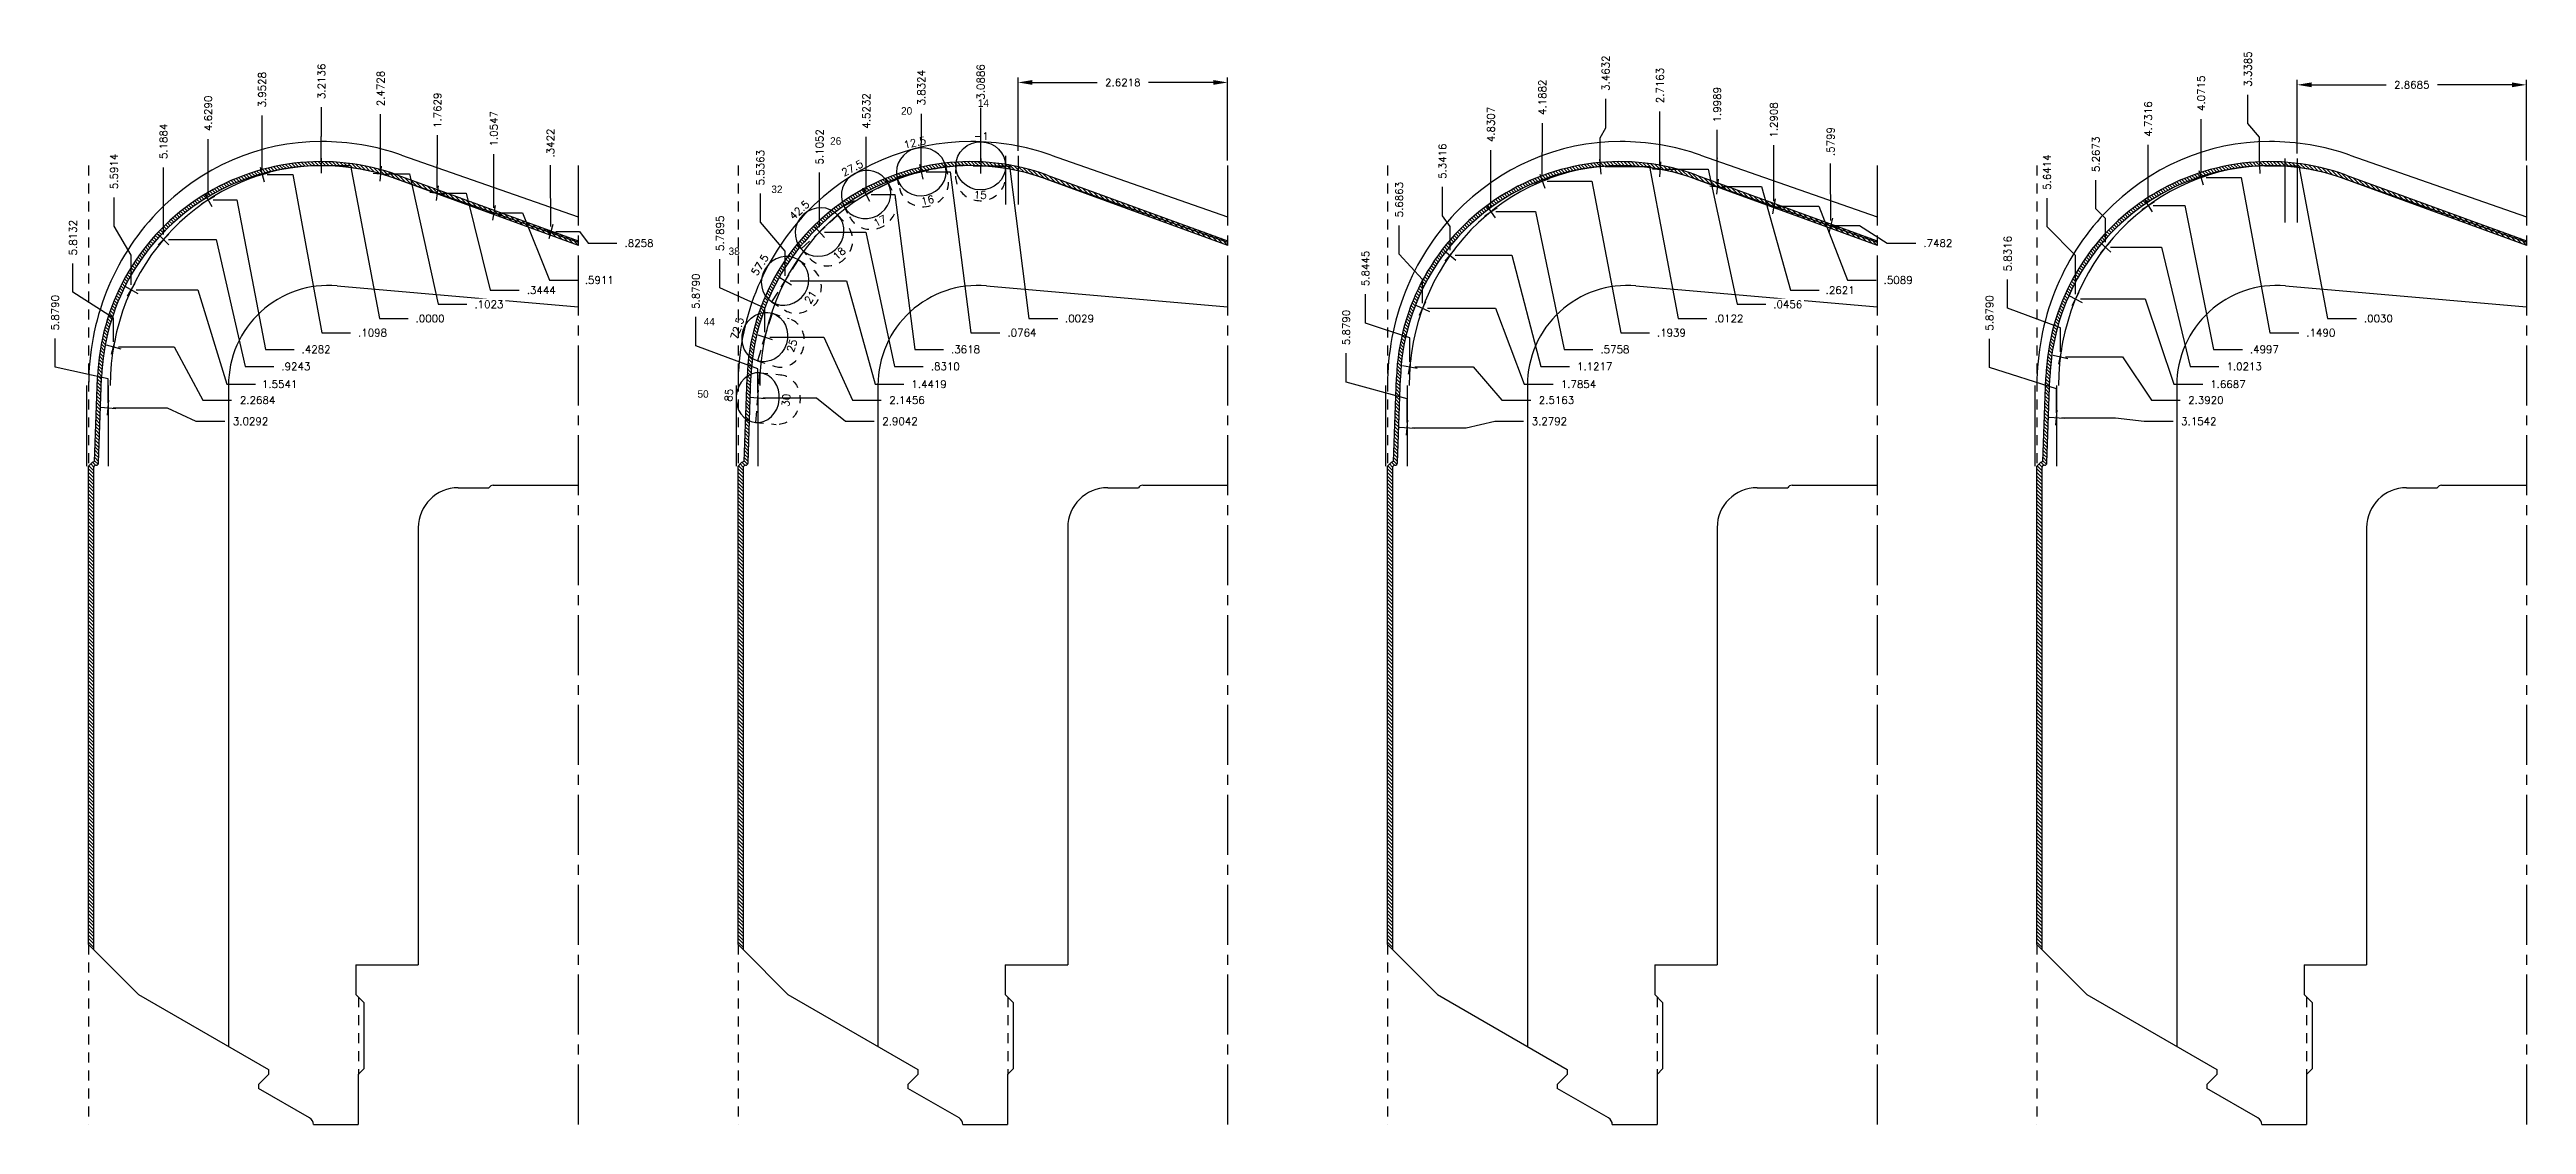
# Model space of a CAD drawing. Extents: x 129 to 184.4, y 10.4 to 28.2.
# Drawn here: x 128.98 to 159.97, y 14.76 to 28.21 of the extents above; entities that cross this region are included whole.
import ezdxf
from ezdxf.enums import TextEntityAlignment as Align

# ---------------------------------------------------------------- set-up
doc = ezdxf.new("R2010")
doc.units = 0
doc.header["$MEASUREMENT"] = 0
doc.header["$PDMODE"] = 35
doc.linetypes.add('CENTER2', pattern=[1.125, 0.75, -0.125, 0.125, -0.125])
doc.linetypes.add('HIDDEN2', pattern=[0.1875, 0.125, -0.0625])
doc.layers.get('0').update_dxf_attribs({"linetype": 'CONTINUOUS'})
doc.layers.get('Defpoints').update_dxf_attribs({"color": 10, "linetype": 'CONTINUOUS'})
for name, color, linetype, true_color in [('Blade1', 30, 'CONTINUOUS', 0xff7f00), ('Blade2', 7, 'CONTINUOUS', 0xcccc00), ('Blade5', 7, 'CONTINUOUS', 0x0066cc), ('Blade6', 190, 'CONTINUOUS', 0x7f00ff)]:
    doc.layers.add(name, color=color, linetype=linetype, true_color=true_color)
doc.layers.add('CLine', color=5, linetype='CENTER2')
doc.layers.add('Dims', color=4, linetype='CONTINUOUS')
doc.layers.get('Blade1').off()
doc.layers.get('Blade5').off()
doc.layers.get('Blade6').off()
doc.styles.add('RomanS', font='romans')
doc.dimstyles.get("Standard").update_dxf_attribs({"dimtxt": 0.094, "dimasz": 0.18, "dimexe": 0.0625, "dimexo": 0.0625, "dimgap": 0.09, "dimtad": 0, "dimtih": 1, "dimtoh": 1, "dimdec": 4, "dimzin": 4, "dimdsep": 46, "dimtxsty": 'RomanS', "dimcen": 0.09, "dimazin": 1, "dimtfac": 1, "dimtdec": 4, "dimtofl": 0, "dimtmove": 0, "dimatfit": 1, "dimfxl": 1, "dimtfill": 1, "dimtolj": 1, "dimtzin": 0, "dimarcsym": 0})

# ---------------------------------------------------------------- blocks, each defined once
blk = doc.blocks.new('*D27')
at = {"layer": 'Defpoints', "color": 0, "transparency": 16777216}
for p in [(135.593, 26.757), (135.25, 25.931)]:
    blk.add_point(p, dxfattribs=at)
at = {"layer": 'Dims', "color": 0, "lineweight": -2, "transparency": 16777216}
for p, q in [((135.247, 26.403), (135.247, 26.763)), ((135.25, 26.291), (135.247, 26.403)), ((135.25, 25.993), (135.25, 26.291))]:
    blk.add_line(p, q, dxfattribs=at)
at = {"layer": 'Dims', "color": 0, "transparency": 16777216, "insert": (135.247, 27.039), "char_height": 0.094, "attachment_point": 5, "rotation": 90, "style": 'RomanS', "bg_fill": 3, "box_fill_scale": 1.25, "bg_fill_color": 256, "bg_fill_true_color": 13158600, "bg_fill_transparency": 0}
blk.add_mtext('\\A1;.3422', dxfattribs=at)
at = {"layer": 'Defpoints', "color": 0, "transparency": 16777216}
blk.add_point((135.247, 26.763), dxfattribs=at)
blk = doc.blocks.new('*D28')
at = {"layer": 'Defpoints', "color": 0, "transparency": 16777216}
for p in [(135.593, 26.757), (135.25, 25.931)]:
    blk.add_point(p, dxfattribs=at)
at = {"layer": 'Dims', "color": 0, "lineweight": -2, "transparency": 16777216}
for p, q in [((135.313, 25.931), (135.61, 25.931)), ((135.61, 25.931), (135.718, 25.787)), ((135.718, 25.787), (136.078, 25.787))]:
    blk.add_line(p, q, dxfattribs=at)
at = {"layer": 'Dims', "color": 0, "transparency": 16777216, "insert": (136.354, 25.787), "char_height": 0.094, "attachment_point": 5, "style": 'RomanS', "bg_fill": 3, "box_fill_scale": 1.25, "bg_fill_color": 256, "bg_fill_true_color": 13158600, "bg_fill_transparency": 0}
blk.add_mtext('\\A1;.8258', dxfattribs=at)
at = {"layer": 'Defpoints', "color": 0, "transparency": 16777216}
blk.add_point((136.078, 25.787), dxfattribs=at)
blk = doc.blocks.new('*D29')
at = {"layer": 'Defpoints', "color": 0, "transparency": 16777216}
for p in [(135.593, 26.757), (131.64, 26.647)]:
    blk.add_point(p, dxfattribs=at)
at = {"layer": 'Dims', "color": 0, "lineweight": -2, "transparency": 16777216}
for p, q in [((131.638, 27.024), (131.638, 27.384)), ((131.64, 27.007), (131.638, 27.024)), ((131.64, 26.709), (131.64, 27.007))]:
    blk.add_line(p, q, dxfattribs=at)
at = {"layer": 'Dims', "color": 0, "transparency": 16777216, "insert": (131.638, 27.707), "char_height": 0.094, "attachment_point": 5, "rotation": 90, "style": 'RomanS', "bg_fill": 3, "box_fill_scale": 1.25, "bg_fill_color": 256, "bg_fill_true_color": 13158600, "bg_fill_transparency": 0}
blk.add_mtext('\\A1;3.9528', dxfattribs=at)
at = {"layer": 'Defpoints', "color": 0, "transparency": 16777216}
blk.add_point((131.638, 27.384), dxfattribs=at)
blk = doc.blocks.new('*D30')
at = {"layer": 'Defpoints', "color": 0, "transparency": 16777216}
for p in [(135.593, 26.757), (131.64, 26.647)]:
    blk.add_point(p, dxfattribs=at)
at = {"layer": 'Dims', "color": 0, "lineweight": -2, "transparency": 16777216}
for p, q in [((131.702, 26.647), (132.024, 26.647)), ((132.024, 26.647), (132.384, 24.666)), ((132.384, 24.666), (132.744, 24.666))]:
    blk.add_line(p, q, dxfattribs=at)
at = {"layer": 'Dims', "color": 0, "transparency": 16777216, "insert": (133.02, 24.666), "char_height": 0.094, "attachment_point": 5, "style": 'RomanS', "bg_fill": 3, "box_fill_scale": 1.25, "bg_fill_color": 256, "bg_fill_true_color": 13158600, "bg_fill_transparency": 0}
blk.add_mtext('\\A1;.1098', dxfattribs=at)
at = {"layer": 'Defpoints', "color": 0, "transparency": 16777216}
blk.add_point((132.744, 24.666), dxfattribs=at)
blk = doc.blocks.new('*D31')
at = {"layer": 'Defpoints', "color": 0, "transparency": 16777216}
for p in [(135.593, 26.757), (130.964, 26.328)]:
    blk.add_point(p, dxfattribs=at)
at = {"layer": 'Dims', "color": 0, "lineweight": -2, "transparency": 16777216}
for p, q in [((130.964, 26.728), (130.964, 27.088)), ((130.964, 26.688), (130.964, 26.728)), ((130.964, 26.391), (130.964, 26.688))]:
    blk.add_line(p, q, dxfattribs=at)
at = {"layer": 'Dims', "color": 0, "transparency": 16777216, "insert": (130.964, 27.411), "char_height": 0.094, "attachment_point": 5, "rotation": 90, "style": 'RomanS', "bg_fill": 3, "box_fill_scale": 1.25, "bg_fill_color": 256, "bg_fill_true_color": 13158600, "bg_fill_transparency": 0}
blk.add_mtext('\\A1;4.6290', dxfattribs=at)
at = {"layer": 'Defpoints', "color": 0, "transparency": 16777216}
blk.add_point((130.964, 27.088), dxfattribs=at)
blk = doc.blocks.new('*D32')
at = {"layer": 'Defpoints', "color": 0, "transparency": 16777216}
for p in [(135.593, 26.757), (130.964, 26.328)]:
    blk.add_point(p, dxfattribs=at)
at = {"layer": 'Dims', "color": 0, "lineweight": -2, "transparency": 16777216}
for p, q in [((131.026, 26.328), (131.324, 26.328)), ((131.324, 26.328), (131.679, 24.457)), ((131.679, 24.457), (132.039, 24.457))]:
    blk.add_line(p, q, dxfattribs=at)
at = {"layer": 'Dims', "color": 0, "transparency": 16777216, "insert": (132.314, 24.457), "char_height": 0.094, "attachment_point": 5, "style": 'RomanS', "bg_fill": 3, "box_fill_scale": 1.25, "bg_fill_color": 256, "bg_fill_true_color": 13158600, "bg_fill_transparency": 0}
blk.add_mtext('\\A1;.4282', dxfattribs=at)
at = {"layer": 'Defpoints', "color": 0, "transparency": 16777216}
blk.add_point((132.039, 24.457), dxfattribs=at)
blk = doc.blocks.new('*D33')
at = {"layer": 'Defpoints', "color": 0, "transparency": 16777216}
for p in [(135.593, 26.757), (130.404, 25.832)]:
    blk.add_point(p, dxfattribs=at)
at = {"layer": 'Dims', "color": 0, "lineweight": -2, "transparency": 16777216}
blk.add_line((130.404, 25.895), (130.404, 26.735), dxfattribs=at)
at = {"layer": 'Dims', "color": 0, "transparency": 16777216, "insert": (130.404, 27.06), "char_height": 0.094, "attachment_point": 5, "rotation": 90, "style": 'RomanS', "bg_fill": 3, "box_fill_scale": 1.25, "bg_fill_color": 256, "bg_fill_true_color": 13158600, "bg_fill_transparency": 0}
blk.add_mtext('\\A1;5.1884', dxfattribs=at)
at = {"layer": 'Defpoints', "color": 0, "transparency": 16777216}
blk.add_point((130.404, 26.735), dxfattribs=at)
blk = doc.blocks.new('*D34')
at = {"layer": 'Defpoints', "color": 0, "transparency": 16777216}
for p in [(135.593, 26.757), (130.404, 25.832)]:
    blk.add_point(p, dxfattribs=at)
at = {"layer": 'Dims', "color": 0, "lineweight": -2, "transparency": 16777216}
for p, q in [((130.467, 25.832), (131.065, 25.832)), ((131.065, 25.832), (131.425, 24.244)), ((131.425, 24.244), (131.785, 24.244))]:
    blk.add_line(p, q, dxfattribs=at)
at = {"layer": 'Dims', "color": 0, "transparency": 16777216, "insert": (132.061, 24.244), "char_height": 0.094, "attachment_point": 5, "style": 'RomanS', "bg_fill": 3, "box_fill_scale": 1.25, "bg_fill_color": 256, "bg_fill_true_color": 13158600, "bg_fill_transparency": 0}
blk.add_mtext('\\A1;.9243', dxfattribs=at)
at = {"layer": 'Defpoints', "color": 0, "transparency": 16777216}
blk.add_point((131.785, 24.244), dxfattribs=at)
blk = doc.blocks.new('*D35')
at = {"layer": 'Defpoints', "color": 0, "transparency": 16777216}
for p in [(135.593, 26.757), (130.001, 25.203)]:
    blk.add_point(p, dxfattribs=at)
at = {"layer": 'Dims', "color": 0, "lineweight": -2, "transparency": 16777216}
for p, q in [((129.786, 25.998), (129.786, 26.358)), ((130.001, 25.638), (129.786, 25.998)), ((130.001, 25.265), (130.001, 25.638))]:
    blk.add_line(p, q, dxfattribs=at)
at = {"layer": 'Dims', "color": 0, "transparency": 16777216, "insert": (129.786, 26.683), "char_height": 0.094, "attachment_point": 5, "rotation": 90, "style": 'RomanS', "bg_fill": 3, "box_fill_scale": 1.25, "bg_fill_color": 256, "bg_fill_true_color": 13158600, "bg_fill_transparency": 0}
blk.add_mtext('\\A1;5.5914', dxfattribs=at)
at = {"layer": 'Defpoints', "color": 0, "transparency": 16777216}
blk.add_point((129.786, 26.358), dxfattribs=at)
blk = doc.blocks.new('*D36')
at = {"layer": 'Defpoints', "color": 0, "transparency": 16777216}
for p in [(135.593, 26.757), (130.001, 25.203)]:
    blk.add_point(p, dxfattribs=at)
at = {"layer": 'Dims', "color": 0, "lineweight": -2, "transparency": 16777216}
for p, q in [((130.064, 25.203), (130.835, 25.203)), ((130.835, 25.203), (131.195, 24.021)), ((131.195, 24.021), (131.555, 24.021))]:
    blk.add_line(p, q, dxfattribs=at)
at = {"layer": 'Dims', "color": 0, "transparency": 16777216, "insert": (131.858, 24.021), "char_height": 0.094, "attachment_point": 5, "style": 'RomanS', "bg_fill": 3, "box_fill_scale": 1.25, "bg_fill_color": 256, "bg_fill_true_color": 13158600, "bg_fill_transparency": 0}
blk.add_mtext('\\A1;1.5541', dxfattribs=at)
at = {"layer": 'Defpoints', "color": 0, "transparency": 16777216}
blk.add_point((131.555, 24.021), dxfattribs=at)
blk = doc.blocks.new('*D37')
at = {"layer": 'Defpoints', "color": 0, "transparency": 16777216}
for p in [(135.593, 26.757), (134.538, 26.166)]:
    blk.add_point(p, dxfattribs=at)
at = {"layer": 'Dims', "color": 0, "lineweight": -2, "transparency": 16777216}
for p, q in [((134.537, 26.542), (134.537, 26.902)), ((134.538, 26.526), (134.537, 26.542)), ((134.538, 26.228), (134.538, 26.526))]:
    blk.add_line(p, q, dxfattribs=at)
at = {"layer": 'Dims', "color": 0, "transparency": 16777216, "insert": (134.537, 27.218), "char_height": 0.094, "attachment_point": 5, "rotation": 90, "style": 'RomanS', "bg_fill": 3, "box_fill_scale": 1.25, "bg_fill_color": 256, "bg_fill_true_color": 13158600, "bg_fill_transparency": 0}
blk.add_mtext('\\A1;1.0547', dxfattribs=at)
at = {"layer": 'Defpoints', "color": 0, "transparency": 16777216}
blk.add_point((134.537, 26.902), dxfattribs=at)
blk = doc.blocks.new('*D38')
at = {"layer": 'Defpoints', "color": 0, "transparency": 16777216}
for p in [(135.593, 26.757), (134.538, 26.166)]:
    blk.add_point(p, dxfattribs=at)
at = {"layer": 'Dims', "color": 0, "lineweight": -2, "transparency": 16777216}
for p, q in [((134.6, 26.166), (134.898, 26.166)), ((134.898, 26.166), (135.234, 25.325)), ((135.234, 25.325), (135.594, 25.325))]:
    blk.add_line(p, q, dxfattribs=at)
at = {"layer": 'Dims', "color": 0, "transparency": 16777216, "insert": (135.857, 25.325), "char_height": 0.094, "attachment_point": 5, "style": 'RomanS', "bg_fill": 3, "box_fill_scale": 1.25, "bg_fill_color": 256, "bg_fill_true_color": 13158600, "bg_fill_transparency": 0}
blk.add_mtext('\\A1;.5911', dxfattribs=at)
at = {"layer": 'Defpoints', "color": 0, "transparency": 16777216}
blk.add_point((135.594, 25.325), dxfattribs=at)
blk = doc.blocks.new('*D39')
at = {"layer": 'Defpoints', "color": 0, "transparency": 16777216}
for p in [(135.593, 26.757), (133.83, 26.412)]:
    blk.add_point(p, dxfattribs=at)
at = {"layer": 'Dims', "color": 0, "lineweight": -2, "transparency": 16777216}
for p, q in [((133.832, 26.776), (133.832, 27.136)), ((133.83, 26.772), (133.832, 26.776)), ((133.83, 26.475), (133.83, 26.772))]:
    blk.add_line(p, q, dxfattribs=at)
at = {"layer": 'Dims', "color": 0, "transparency": 16777216, "insert": (133.832, 27.449), "char_height": 0.094, "attachment_point": 5, "rotation": 90, "style": 'RomanS', "bg_fill": 3, "box_fill_scale": 1.25, "bg_fill_color": 256, "bg_fill_true_color": 13158600, "bg_fill_transparency": 0}
blk.add_mtext('\\A1;1.7629', dxfattribs=at)
at = {"layer": 'Defpoints', "color": 0, "transparency": 16777216}
blk.add_point((133.832, 27.136), dxfattribs=at)
blk = doc.blocks.new('*D40')
at = {"layer": 'Defpoints', "color": 0, "transparency": 16777216}
for p in [(135.593, 26.757), (133.83, 26.412)]:
    blk.add_point(p, dxfattribs=at)
at = {"layer": 'Dims', "color": 0, "lineweight": -2, "transparency": 16777216}
for p, q in [((133.892, 26.412), (134.19, 26.412)), ((134.19, 26.412), (134.493, 25.198)), ((134.493, 25.198), (134.853, 25.198))]:
    blk.add_line(p, q, dxfattribs=at)
at = {"layer": 'Dims', "color": 0, "transparency": 16777216, "insert": (135.131, 25.198), "char_height": 0.094, "attachment_point": 5, "style": 'RomanS', "bg_fill": 3, "box_fill_scale": 1.25, "bg_fill_color": 256, "bg_fill_true_color": 13158600, "bg_fill_transparency": 0}
blk.add_mtext('\\A1;.3444', dxfattribs=at)
at = {"layer": 'Defpoints', "color": 0, "transparency": 16777216}
blk.add_point((134.853, 25.198), dxfattribs=at)
blk = doc.blocks.new('*D41')
at = {"layer": 'Defpoints', "color": 0, "transparency": 16777216}
for p in [(133.12, 26.654), (135.593, 26.757)]:
    blk.add_point(p, dxfattribs=at)
at = {"layer": 'Dims', "color": 0, "lineweight": -2, "transparency": 16777216}
for p, q in [((133.121, 27.039), (133.121, 27.399)), ((133.12, 27.014), (133.121, 27.039)), ((133.12, 26.717), (133.12, 27.014))]:
    blk.add_line(p, q, dxfattribs=at)
at = {"layer": 'Dims', "color": 0, "transparency": 16777216, "insert": (133.121, 27.722), "char_height": 0.094, "attachment_point": 5, "rotation": 90, "style": 'RomanS', "bg_fill": 3, "box_fill_scale": 1.25, "bg_fill_color": 256, "bg_fill_true_color": 13158600, "bg_fill_transparency": 0}
blk.add_mtext('\\A1;2.4728', dxfattribs=at)
at = {"layer": 'Defpoints', "color": 0, "transparency": 16777216}
blk.add_point((133.121, 27.399), dxfattribs=at)
blk = doc.blocks.new('*D42')
at = {"layer": 'Defpoints', "color": 0, "transparency": 16777216}
for p in [(133.12, 26.654), (135.593, 26.757)]:
    blk.add_point(p, dxfattribs=at)
at = {"layer": 'Dims', "color": 0, "lineweight": -2, "transparency": 16777216}
for p, q in [((133.182, 26.654), (133.481, 26.654)), ((133.481, 26.654), (133.841, 25.021)), ((133.841, 25.021), (134.201, 25.021))]:
    blk.add_line(p, q, dxfattribs=at)
at = {"layer": 'Dims', "color": 0, "transparency": 16777216, "insert": (134.476, 25.021), "char_height": 0.094, "attachment_point": 5, "style": 'RomanS', "bg_fill": 3, "box_fill_scale": 1.25, "bg_fill_color": 256, "bg_fill_true_color": 13158600, "bg_fill_transparency": 0}
blk.add_mtext('\\A1;.1023', dxfattribs=at)
at = {"layer": 'Defpoints', "color": 0, "transparency": 16777216}
blk.add_point((134.201, 25.021), dxfattribs=at)
blk = doc.blocks.new('*D43')
at = {"layer": 'Defpoints', "color": 0, "transparency": 16777216}
for p in [(132.379, 26.757), (135.593, 26.757)]:
    blk.add_point(p, dxfattribs=at)
at = {"layer": 'Dims', "color": 0, "lineweight": -2, "transparency": 16777216}
for p, q in [((132.382, 27.128), (132.382, 27.488)), ((132.379, 27.117), (132.382, 27.128)), ((132.379, 26.819), (132.379, 27.117))]:
    blk.add_line(p, q, dxfattribs=at)
at = {"layer": 'Dims', "color": 0, "transparency": 16777216, "insert": (132.382, 27.811), "char_height": 0.094, "attachment_point": 5, "rotation": 90, "style": 'RomanS', "bg_fill": 3, "box_fill_scale": 1.25, "bg_fill_color": 256, "bg_fill_true_color": 13158600, "bg_fill_transparency": 0}
blk.add_mtext('\\A1;3.2136', dxfattribs=at)
at = {"layer": 'Defpoints', "color": 0, "transparency": 16777216}
blk.add_point((132.382, 27.488), dxfattribs=at)
blk = doc.blocks.new('*D44')
at = {"layer": 'Defpoints', "color": 0, "transparency": 16777216}
for p in [(132.379, 26.757), (135.593, 26.757)]:
    blk.add_point(p, dxfattribs=at)
at = {"layer": 'Dims', "color": 0, "lineweight": -2, "transparency": 16777216}
for p, q in [((132.442, 26.757), (132.745, 26.757)), ((132.745, 26.757), (133.105, 24.843)), ((133.105, 24.843), (133.465, 24.843))]:
    blk.add_line(p, q, dxfattribs=at)
at = {"layer": 'Dims', "color": 0, "transparency": 16777216, "insert": (133.74, 24.843), "char_height": 0.094, "attachment_point": 5, "style": 'RomanS', "bg_fill": 3, "box_fill_scale": 1.25, "bg_fill_color": 256, "bg_fill_true_color": 13158600, "bg_fill_transparency": 0}
blk.add_mtext('\\A1;.0000', dxfattribs=at)
at = {"layer": 'Defpoints', "color": 0, "transparency": 16777216}
blk.add_point((133.465, 24.843), dxfattribs=at)
blk = doc.blocks.new('CMark')
at = {"layer": 'CLine'}
for p, q in [((-0.094, 0), (0.094, 0)), ((0, 0.094), (0, -0.094))]:
    blk.add_line(p, q, dxfattribs=at)
blk = doc.blocks.new('1613@15')
for p, q in [((-0.17, 0), (-0.312, 0)), ((0.171, 0), (0.312, 0))]:
    blk.add_line(p, q)
at = {"color": 8, "linetype": 'HIDDEN2', "ltscale": 0.5}
blk.add_line((-0.312, 0), (-0.312, -0.135), dxfattribs=at)
at = {"color": 8, "linetype": 'HIDDEN2', "ltscale": 0.5, "flags": 128}
blk.add_lwpolyline([(0.312, 0), (0.312, -0.135)], dxfattribs=at)
blk.add_ellipse((0, 0), major_axis=(-0.312, 0), ratio=0.965926, start_param=-3.141592653589793, end_param=3.141592653589793)
at = {"color": 8, "linetype": 'HIDDEN2', "ltscale": 0.5}
blk.add_ellipse((0, -0.135), major_axis=(-0.312, 0), ratio=0.965926, start_param=0, end_param=3.141593, dxfattribs=at)
blk.add_blockref('CMark', (0, 0))
at = {"style": 'RomanS'}
blk.add_text('15', height=0.094, dxfattribs=at).set_placement((0, -0.364), align=Align.MIDDLE_CENTER)
blk.add_attdef('ANG', text='', height=0.094, dxfattribs=at).set_placement((0, 0.298), align=Align.BOTTOM_CENTER)
blk = doc.blocks.new('1613@16')
for p, q in [((-0.17, 0), (-0.312, 0)), ((0.171, 0), (0.312, 0))]:
    blk.add_line(p, q)
at = {"color": 8, "linetype": 'HIDDEN2', "ltscale": 0.5}
blk.add_line((-0.312, 0), (-0.312, -0.143), dxfattribs=at)
at = {"color": 8, "linetype": 'HIDDEN2', "ltscale": 0.5, "flags": 128}
blk.add_lwpolyline([(0.312, 0), (0.312, -0.143)], dxfattribs=at)
at = {"extrusion": (0, 0, -1)}
blk.add_ellipse((0, 0), major_axis=(-0.312, 0), ratio=0.961248, start_param=-3.141592653589793, end_param=3.141592653589793, dxfattribs=at)
at = {"color": 8, "linetype": 'HIDDEN2', "ltscale": 0.5}
blk.add_ellipse((0, -0.143), major_axis=(0.312, 0), ratio=0.953717, start_param=3.141593, end_param=6.283185, dxfattribs=at)
blk.add_blockref('CMark', (0, 0))
at = {"style": 'RomanS'}
blk.add_text('16', height=0.094, dxfattribs=at).set_placement((0, -0.364), align=Align.MIDDLE_CENTER)
blk.add_attdef('ANG', text='', height=0.094, dxfattribs=at).set_placement((0, 0.298), align=Align.BOTTOM_CENTER)
blk = doc.blocks.new('1613@17')
for p, q in [((-0.17, 0), (-0.313, 0)), ((0.171, 0), (0.312, 0))]:
    blk.add_line(p, q)
at = {"color": 8, "linetype": 'HIDDEN2', "ltscale": 0.5}
blk.add_line((-0.313, 0), (-0.313, -0.152), dxfattribs=at)
at = {"color": 8, "linetype": 'HIDDEN2', "ltscale": 0.5, "flags": 128}
blk.add_lwpolyline([(0.312, 0), (0.312, -0.152)], dxfattribs=at)
blk.add_ellipse((0, 0), major_axis=(-0.312, 0), ratio=0.95632, start_param=3.141593, end_param=9.424778)
at = {"color": 8, "linetype": 'HIDDEN2', "ltscale": 0.5}
blk.add_ellipse((0, -0.152), major_axis=(-0.312, 0), ratio=0.95632, start_param=0, end_param=3.141593, dxfattribs=at)
blk.add_blockref('CMark', (0, 0))
at = {"style": 'RomanS'}
blk.add_text('17', height=0.094, dxfattribs=at).set_placement((0.001, -0.373), align=Align.MIDDLE_CENTER)
blk.add_attdef('ANG', text='', height=0.094, dxfattribs=at).set_placement((0, 0.298), align=Align.BOTTOM_CENTER)
blk = doc.blocks.new('1613@19')
for p, q in [((-0.17, 0), (-0.313, 0)), ((0.171, 0), (0.312, 0))]:
    blk.add_line(p, q)
at = {"color": 8, "linetype": 'HIDDEN2', "ltscale": 0.5}
blk.add_line((-0.313, 0), (-0.313, -0.169), dxfattribs=at)
at = {"color": 8, "linetype": 'HIDDEN2', "ltscale": 0.5, "flags": 128}
blk.add_lwpolyline([(0.312, 0), (0.312, -0.169)], dxfattribs=at)
at = {"extrusion": (0, 0, -1)}
blk.add_ellipse((0, 0), major_axis=(-0.312, 0), ratio=0.945519, start_param=3.141593, end_param=9.424778, dxfattribs=at)
at = {"color": 8, "linetype": 'HIDDEN2', "ltscale": 0.5}
blk.add_ellipse((0, -0.169), major_axis=(0.312, 0), ratio=0.945519, start_param=3.141593, end_param=6.283185, dxfattribs=at)
blk.add_blockref('CMark', (0, 0))
at = {"style": 'RomanS'}
blk.add_text('19', height=0.094, dxfattribs=at).set_placement((0, -0.379), align=Align.MIDDLE_CENTER)
blk.add_attdef('ANG', text='', height=0.094, dxfattribs=at).set_placement((0, 0.298), align=Align.BOTTOM_CENTER)
blk = doc.blocks.new('1613@21')
for p, q in [((-0.17, 0), (-0.313, 0)), ((0.171, 0), (0.312, 0))]:
    blk.add_line(p, q)
at = {"color": 8, "linetype": 'HIDDEN2', "ltscale": 0.5}
blk.add_line((-0.313, 0), (-0.313, -0.186), dxfattribs=at)
at = {"color": 8, "linetype": 'HIDDEN2', "ltscale": 0.5, "flags": 128}
blk.add_lwpolyline([(0.312, 0), (0.312, -0.186)], dxfattribs=at)
blk.add_ellipse((0, 0), major_axis=(-0.312, 0), ratio=0.933568, start_param=3.141593, end_param=9.424778)
at = {"color": 8, "linetype": 'HIDDEN2', "ltscale": 0.5}
blk.add_ellipse((0, -0.186), major_axis=(-0.312, 0), ratio=0.933568, start_param=0, end_param=3.141593, dxfattribs=at)
blk.add_blockref('CMark', (0, 0))
at = {"style": 'RomanS'}
blk.add_text('21', height=0.094, dxfattribs=at).set_placement((0, -0.377), align=Align.MIDDLE_CENTER)
blk.add_attdef('ANG', text='', height=0.094, dxfattribs=at).set_placement((0, 0.298), align=Align.BOTTOM_CENTER)
blk = doc.blocks.new('1613@26')
for p, q in [((-0.17, 0), (-0.313, 0)), ((0.171, 0), (0.312, 0))]:
    blk.add_line(p, q)
at = {"color": 8, "linetype": 'HIDDEN2', "ltscale": 0.5}
blk.add_line((-0.313, 0), (-0.313, -0.228), dxfattribs=at)
at = {"color": 8, "linetype": 'HIDDEN2', "ltscale": 0.5, "flags": 128}
blk.add_lwpolyline([(0.312, 0), (0.312, -0.228)], dxfattribs=at)
blk.add_ellipse((0, 0), major_axis=(-0.312, 0), ratio=0.898784, start_param=3.141593, end_param=9.424778)
at = {"color": 8, "linetype": 'HIDDEN2', "ltscale": 0.5}
blk.add_ellipse((0, -0.228), major_axis=(-0.312, 0), ratio=0.898784, start_param=0, end_param=3.141593, dxfattribs=at)
blk.add_blockref('CMark', (0, 0))
at = {"style": 'RomanS'}
blk.add_text('26', height=0.094, dxfattribs=at).set_placement((0, -0.381), align=Align.MIDDLE_CENTER)
blk.add_attdef('ANG', text='', height=0.094, dxfattribs=at).set_placement((0, 0.287), align=Align.BOTTOM_CENTER)
blk = doc.blocks.new('1613@30')
for p, q in [((-0.17, 0), (-0.312, 0)), ((0.171, 0), (0.312, 0))]:
    blk.add_line(p, q)
at = {"color": 8, "linetype": 'HIDDEN2', "ltscale": 0.5}
blk.add_line((-0.312, 0), (-0.312, -0.26), dxfattribs=at)
at = {"color": 8, "linetype": 'HIDDEN2', "ltscale": 0.5, "flags": 128}
blk.add_lwpolyline([(0.312, 0), (0.312, -0.26)], dxfattribs=at)
at = {"extrusion": (0, 0, -1)}
blk.add_ellipse((0, 0), major_axis=(-0.312, 0), ratio=0.866025, start_param=-3.141592653589793, end_param=3.141592653589793, dxfattribs=at)
at = {"color": 8, "linetype": 'HIDDEN2', "ltscale": 0.5, "extrusion": (0, 0, -1)}
blk.add_ellipse((0, -0.26), major_axis=(-0.312, 0), ratio=0.866025, start_param=3.068877, end_param=6.355901, dxfattribs=at)
blk.add_blockref('CMark', (0, 0))
at = {"style": 'RomanS'}
blk.add_text('30', height=0.094, dxfattribs=at).set_placement((0, -0.356), align=Align.MIDDLE_CENTER)
blk.add_attdef('ANG', text='', height=0.094, dxfattribs=at).set_placement((0, 0.287), align=Align.BOTTOM_CENTER)
blk = doc.blocks.new('1613@18')
for p, q in [((-0.17, 0), (-0.312, 0)), ((0.171, 0), (0.312, 0))]:
    blk.add_line(p, q)
at = {"color": 8, "linetype": 'HIDDEN2', "ltscale": 0.5}
blk.add_line((-0.312, 0), (-0.312, -0.159), dxfattribs=at)
at = {"color": 8, "linetype": 'HIDDEN2', "ltscale": 0.5, "flags": 128}
blk.add_lwpolyline([(0.312, 0), (0.312, -0.159)], dxfattribs=at)
at = {"extrusion": (0, 0, -1)}
blk.add_ellipse((0, 0), major_axis=(-0.312, 0), ratio=0.95104, start_param=-3.141592653589793, end_param=3.141592653589793, dxfattribs=at)
at = {"color": 8, "linetype": 'HIDDEN2', "ltscale": 0.5}
blk.add_ellipse((0, -0.161), major_axis=(0.312, 0), ratio=0.953717, start_param=3.141593, end_param=6.283185, dxfattribs=at)
blk.add_blockref('CMark', (0, 0))
at = {"style": 'RomanS'}
blk.add_text('18', height=0.094, dxfattribs=at).set_placement((0, -0.364), align=Align.MIDDLE_CENTER)
blk.add_attdef('ANG', text='', height=0.094, dxfattribs=at).set_placement((0, 0.298), align=Align.BOTTOM_CENTER)
blk = doc.blocks.new('1613@25')
for p, q in [((-0.17, 0), (-0.312, 0)), ((0.171, 0), (0.312, 0))]:
    blk.add_line(p, q)
at = {"color": 8, "linetype": 'HIDDEN2', "ltscale": 0.5}
blk.add_line((-0.312, 0), (-0.312, -0.22), dxfattribs=at)
at = {"color": 8, "linetype": 'HIDDEN2', "ltscale": 0.5, "flags": 128}
blk.add_lwpolyline([(0.312, 0), (0.312, -0.22)], dxfattribs=at)
blk.add_ellipse((0, 0), major_axis=(-0.312, 0), ratio=0.906308, start_param=-3.141592653589793, end_param=3.141592653589793)
at = {"color": 8, "linetype": 'HIDDEN2', "ltscale": 0.5}
blk.add_ellipse((0, -0.22), major_axis=(-0.312, 0), ratio=0.906308, start_param=0, end_param=3.141593, dxfattribs=at)
blk.add_blockref('CMark', (0, 0))
at = {"style": 'RomanS'}
blk.add_text('25', height=0.094, dxfattribs=at).set_placement((0, -0.356), align=Align.MIDDLE_CENTER)
blk.add_attdef('ANG', text='', height=0.094, dxfattribs=at).set_placement((0, 0.287), align=Align.BOTTOM_CENTER)
blk = doc.blocks.new('*D59')
at = {"layer": 'Defpoints', "color": 0, "transparency": 16777216}
for p in [(135.593, 26.757), (129.779, 24.488)]:
    blk.add_point(p, dxfattribs=at)
at = {"layer": 'Dims', "color": 0, "lineweight": -2, "transparency": 16777216}
for p, q in [((129.272, 25.172), (129.272, 25.532)), ((129.779, 24.848), (129.272, 25.172)), ((129.779, 24.551), (129.779, 24.848))]:
    blk.add_line(p, q, dxfattribs=at)
at = {"layer": 'Dims', "color": 0, "transparency": 16777216, "insert": (129.272, 25.855), "char_height": 0.094, "attachment_point": 5, "rotation": 90, "style": 'RomanS', "bg_fill": 3, "box_fill_scale": 1.25, "bg_fill_color": 256, "bg_fill_true_color": 13158600, "bg_fill_transparency": 0}
blk.add_mtext('\\A1;5.8132', dxfattribs=at)
at = {"layer": 'Defpoints', "color": 0, "transparency": 16777216}
blk.add_point((129.272, 25.532), dxfattribs=at)
blk = doc.blocks.new('*D60')
at = {"layer": 'Defpoints', "color": 0, "transparency": 16777216}
for p in [(135.593, 26.757), (129.779, 24.488)]:
    blk.add_point(p, dxfattribs=at)
at = {"layer": 'Dims', "color": 0, "lineweight": -2, "transparency": 16777216}
for p, q in [((129.842, 24.488), (130.537, 24.488)), ((130.537, 24.488), (130.897, 23.822)), ((130.897, 23.822), (131.257, 23.822))]:
    blk.add_line(p, q, dxfattribs=at)
at = {"layer": 'Dims', "color": 0, "transparency": 16777216, "insert": (131.582, 23.822), "char_height": 0.094, "attachment_point": 5, "style": 'RomanS', "bg_fill": 3, "box_fill_scale": 1.25, "bg_fill_color": 256, "bg_fill_true_color": 13158600, "bg_fill_transparency": 0}
blk.add_mtext('\\A1;2.2684', dxfattribs=at)
at = {"layer": 'Defpoints', "color": 0, "transparency": 16777216}
blk.add_point((131.257, 23.822), dxfattribs=at)
blk = doc.blocks.new('*D61')
at = {"layer": 'Defpoints', "color": 0, "transparency": 16777216}
for p in [(135.593, 26.757), (129.714, 23.727)]:
    blk.add_point(p, dxfattribs=at)
at = {"layer": 'Dims', "color": 0, "lineweight": -2, "transparency": 16777216}
for p, q in [((129.049, 24.233), (129.049, 24.593)), ((129.714, 24.087), (129.049, 24.233)), ((129.714, 23.79), (129.714, 24.087))]:
    blk.add_line(p, q, dxfattribs=at)
at = {"layer": 'Dims', "color": 0, "transparency": 16777216, "insert": (129.049, 24.916), "char_height": 0.094, "attachment_point": 5, "rotation": 90, "style": 'RomanS', "bg_fill": 3, "box_fill_scale": 1.25, "bg_fill_color": 256, "bg_fill_true_color": 13158600, "bg_fill_transparency": 0}
blk.add_mtext('\\A1;5.8790', dxfattribs=at)
at = {"layer": 'Defpoints', "color": 0, "transparency": 16777216}
blk.add_point((129.049, 24.593), dxfattribs=at)
blk = doc.blocks.new('*D62')
at = {"layer": 'Defpoints', "color": 0, "transparency": 16777216}
for p in [(135.593, 26.757), (129.714, 23.727)]:
    blk.add_point(p, dxfattribs=at)
at = {"layer": 'Dims', "color": 0, "lineweight": -2, "transparency": 16777216}
for p, q in [((129.776, 23.727), (130.451, 23.727)), ((130.451, 23.727), (130.811, 23.557)), ((130.811, 23.557), (131.171, 23.557))]:
    blk.add_line(p, q, dxfattribs=at)
at = {"layer": 'Dims', "color": 0, "transparency": 16777216, "insert": (131.494, 23.557), "char_height": 0.094, "attachment_point": 5, "style": 'RomanS', "bg_fill": 3, "box_fill_scale": 1.25, "bg_fill_color": 256, "bg_fill_true_color": 13158600, "bg_fill_transparency": 0}
blk.add_mtext('\\A1;3.0292', dxfattribs=at)
at = {"layer": 'Defpoints', "color": 0, "transparency": 16777216}
blk.add_point((131.171, 23.557), dxfattribs=at)
blk = doc.blocks.new('*D63')
at = {"layer": 'Defpoints', "color": 0, "transparency": 16777216}
for p in [(139.885, 26.68), (143.718, 26.757)]:
    blk.add_point(p, dxfattribs=at)
at = {"layer": 'Dims', "color": 0, "lineweight": -2, "transparency": 16777216}
for p, q in [((139.886, 27.047), (139.886, 27.407)), ((139.885, 27.04), (139.886, 27.047)), ((139.885, 26.743), (139.885, 27.04))]:
    blk.add_line(p, q, dxfattribs=at)
at = {"layer": 'Dims', "color": 0, "transparency": 16777216, "insert": (139.886, 27.732), "char_height": 0.094, "attachment_point": 5, "rotation": 90, "style": 'RomanS', "bg_fill": 3, "box_fill_scale": 1.25, "bg_fill_color": 256, "bg_fill_true_color": 13158600, "bg_fill_transparency": 0}
blk.add_mtext('\\A1;3.8324', dxfattribs=at)
at = {"layer": 'Defpoints', "color": 0, "transparency": 16777216}
blk.add_point((139.886, 27.407), dxfattribs=at)
blk = doc.blocks.new('*D64')
at = {"layer": 'Defpoints', "color": 0, "transparency": 16777216}
for p in [(139.885, 26.68), (143.718, 26.757)]:
    blk.add_point(p, dxfattribs=at)
at = {"layer": 'Dims', "color": 0, "lineweight": -2, "transparency": 16777216}
for p, q in [((139.948, 26.68), (140.245, 26.68)), ((140.245, 26.68), (140.507, 24.666)), ((140.507, 24.666), (140.867, 24.666))]:
    blk.add_line(p, q, dxfattribs=at)
at = {"layer": 'Dims', "color": 0, "transparency": 16777216, "insert": (141.145, 24.666), "char_height": 0.094, "attachment_point": 5, "style": 'RomanS', "bg_fill": 3, "box_fill_scale": 1.25, "bg_fill_color": 256, "bg_fill_true_color": 13158600, "bg_fill_transparency": 0}
blk.add_mtext('\\A1;.0764', dxfattribs=at)
at = {"layer": 'Defpoints', "color": 0, "transparency": 16777216}
blk.add_point((140.867, 24.666), dxfattribs=at)
blk = doc.blocks.new('*D65')
at = {"layer": 'Defpoints', "color": 0, "transparency": 16777216}
for p in [(143.718, 26.757), (139.194, 26.395)]:
    blk.add_point(p, dxfattribs=at)
at = {"layer": 'Dims', "color": 0, "lineweight": -2, "transparency": 16777216}
for p, q in [((139.197, 26.758), (139.197, 27.118)), ((139.194, 26.755), (139.197, 26.758)), ((139.194, 26.457), (139.194, 26.755))]:
    blk.add_line(p, q, dxfattribs=at)
at = {"layer": 'Dims', "color": 0, "transparency": 16777216, "insert": (139.197, 27.441), "char_height": 0.094, "attachment_point": 5, "rotation": 90, "style": 'RomanS', "bg_fill": 3, "box_fill_scale": 1.25, "bg_fill_color": 256, "bg_fill_true_color": 13158600, "bg_fill_transparency": 0}
blk.add_mtext('\\A1;4.5232', dxfattribs=at)
at = {"layer": 'Defpoints', "color": 0, "transparency": 16777216}
blk.add_point((139.197, 27.118), dxfattribs=at)
blk = doc.blocks.new('*D66')
at = {"layer": 'Defpoints', "color": 0, "transparency": 16777216}
for p in [(143.718, 26.757), (139.194, 26.395)]:
    blk.add_point(p, dxfattribs=at)
at = {"layer": 'Dims', "color": 0, "lineweight": -2, "transparency": 16777216}
for p, q in [((139.257, 26.395), (139.554, 26.395)), ((139.554, 26.395), (139.804, 24.457)), ((139.804, 24.457), (140.164, 24.457))]:
    blk.add_line(p, q, dxfattribs=at)
at = {"layer": 'Dims', "color": 0, "transparency": 16777216, "insert": (140.439, 24.457), "char_height": 0.094, "attachment_point": 5, "style": 'RomanS', "bg_fill": 3, "box_fill_scale": 1.25, "bg_fill_color": 256, "bg_fill_true_color": 13158600, "bg_fill_transparency": 0}
blk.add_mtext('\\A1;.3618', dxfattribs=at)
at = {"layer": 'Defpoints', "color": 0, "transparency": 16777216}
blk.add_point((140.164, 24.457), dxfattribs=at)
blk = doc.blocks.new('*D67')
at = {"layer": 'Defpoints', "color": 0, "transparency": 16777216}
for p in [(143.718, 26.757), (138.613, 25.926)]:
    blk.add_point(p, dxfattribs=at)
at = {"layer": 'Dims', "color": 0, "lineweight": -2, "transparency": 16777216}
for p, q in [((138.613, 26.31), (138.613, 26.67)), ((138.613, 26.286), (138.613, 26.31)), ((138.613, 25.988), (138.613, 26.286))]:
    blk.add_line(p, q, dxfattribs=at)
at = {"layer": 'Dims', "color": 0, "transparency": 16777216, "insert": (138.613, 26.992), "char_height": 0.094, "attachment_point": 5, "rotation": 90, "style": 'RomanS', "bg_fill": 3, "box_fill_scale": 1.25, "bg_fill_color": 256, "bg_fill_true_color": 13158600, "bg_fill_transparency": 0}
blk.add_mtext('\\A1;5.1052', dxfattribs=at)
at = {"layer": 'Defpoints', "color": 0, "transparency": 16777216}
blk.add_point((138.613, 26.67), dxfattribs=at)
blk = doc.blocks.new('*D68')
at = {"layer": 'Defpoints', "color": 0, "transparency": 16777216}
for p in [(143.718, 26.757), (138.613, 25.926)]:
    blk.add_point(p, dxfattribs=at)
at = {"layer": 'Dims', "color": 0, "lineweight": -2, "transparency": 16777216}
for p, q in [((138.675, 25.926), (139.19, 25.926)), ((139.19, 25.926), (139.55, 24.244)), ((139.55, 24.244), (139.91, 24.244))]:
    blk.add_line(p, q, dxfattribs=at)
at = {"layer": 'Dims', "color": 0, "transparency": 16777216, "insert": (140.186, 24.244), "char_height": 0.094, "attachment_point": 5, "style": 'RomanS', "bg_fill": 3, "box_fill_scale": 1.25, "bg_fill_color": 256, "bg_fill_true_color": 13158600, "bg_fill_transparency": 0}
blk.add_mtext('\\A1;.8310', dxfattribs=at)
at = {"layer": 'Defpoints', "color": 0, "transparency": 16777216}
blk.add_point((139.91, 24.244), dxfattribs=at)
blk = doc.blocks.new('*D69')
at = {"layer": 'Defpoints', "color": 0, "transparency": 16777216}
for p in [(143.718, 26.757), (138.181, 25.315)]:
    blk.add_point(p, dxfattribs=at)
at = {"layer": 'Dims', "color": 0, "lineweight": -2, "transparency": 16777216}
for p, q in [((137.872, 26.048), (137.872, 26.408)), ((138.181, 25.688), (137.872, 26.048)), ((138.181, 25.377), (138.181, 25.688))]:
    blk.add_line(p, q, dxfattribs=at)
at = {"layer": 'Dims', "color": 0, "transparency": 16777216, "insert": (137.872, 26.731), "char_height": 0.094, "attachment_point": 5, "rotation": 90, "style": 'RomanS', "bg_fill": 3, "box_fill_scale": 1.25, "bg_fill_color": 256, "bg_fill_true_color": 13158600, "bg_fill_transparency": 0}
blk.add_mtext('\\A1;5.5363', dxfattribs=at)
at = {"layer": 'Defpoints', "color": 0, "transparency": 16777216}
blk.add_point((137.872, 26.408), dxfattribs=at)
blk = doc.blocks.new('*D70')
at = {"layer": 'Defpoints', "color": 0, "transparency": 16777216}
for p in [(143.718, 26.757), (138.181, 25.315)]:
    blk.add_point(p, dxfattribs=at)
at = {"layer": 'Dims', "color": 0, "lineweight": -2, "transparency": 16777216}
for p, q in [((138.244, 25.315), (138.949, 25.315)), ((138.949, 25.315), (139.309, 24.021)), ((139.309, 24.021), (139.669, 24.021))]:
    blk.add_line(p, q, dxfattribs=at)
at = {"layer": 'Dims', "color": 0, "transparency": 16777216, "insert": (139.983, 24.021), "char_height": 0.094, "attachment_point": 5, "style": 'RomanS', "bg_fill": 3, "box_fill_scale": 1.25, "bg_fill_color": 256, "bg_fill_true_color": 13158600, "bg_fill_transparency": 0}
blk.add_mtext('\\A1;1.4419', dxfattribs=at)
at = {"layer": 'Defpoints', "color": 0, "transparency": 16777216}
blk.add_point((139.669, 24.021), dxfattribs=at)
blk = doc.blocks.new('*D71')
at = {"layer": 'Defpoints', "color": 0, "transparency": 16777216}
for p in [(140.629, 26.754), (143.718, 26.757)]:
    blk.add_point(p, dxfattribs=at)
at = {"layer": 'Dims', "color": 0, "lineweight": -2, "transparency": 16777216}
for p, q in [((140.629, 27.121), (140.629, 27.481)), ((140.629, 27.114), (140.629, 27.121)), ((140.629, 26.816), (140.629, 27.114))]:
    blk.add_line(p, q, dxfattribs=at)
at = {"layer": 'Dims', "color": 0, "transparency": 16777216, "insert": (140.629, 27.804), "char_height": 0.094, "attachment_point": 5, "rotation": 90, "style": 'RomanS', "bg_fill": 3, "box_fill_scale": 1.25, "bg_fill_color": 256, "bg_fill_true_color": 13158600, "bg_fill_transparency": 0}
blk.add_mtext('\\A1;3.0886', dxfattribs=at)
at = {"layer": 'Defpoints', "color": 0, "transparency": 16777216}
blk.add_point((140.629, 27.481), dxfattribs=at)
blk = doc.blocks.new('*D72')
at = {"layer": 'Defpoints', "color": 0, "transparency": 16777216}
for p in [(140.629, 26.754), (143.718, 26.757)]:
    blk.add_point(p, dxfattribs=at)
at = {"layer": 'Dims', "color": 0, "lineweight": -2, "transparency": 16777216}
for p, q in [((140.692, 26.754), (140.989, 26.754)), ((140.989, 26.754), (141.232, 24.843)), ((141.232, 24.843), (141.592, 24.843))]:
    blk.add_line(p, q, dxfattribs=at)
at = {"layer": 'Dims', "color": 0, "transparency": 16777216, "insert": (141.865, 24.843), "char_height": 0.094, "attachment_point": 5, "style": 'RomanS', "bg_fill": 3, "box_fill_scale": 1.25, "bg_fill_color": 256, "bg_fill_true_color": 13158600, "bg_fill_transparency": 0}
blk.add_mtext('\\A1;.0029', dxfattribs=at)
at = {"layer": 'Defpoints', "color": 0, "transparency": 16777216}
blk.add_point((141.592, 24.843), dxfattribs=at)
blk = doc.blocks.new('*D73')
at = {"layer": 'Defpoints', "color": 0, "transparency": 16777216}
for p in [(143.718, 26.757), (137.928, 24.611)]:
    blk.add_point(p, dxfattribs=at)
at = {"layer": 'Dims', "color": 0, "lineweight": -2, "transparency": 16777216}
for p, q in [((137.367, 25.227), (137.367, 25.587)), ((137.928, 24.971), (137.367, 25.227)), ((137.928, 24.674), (137.928, 24.971))]:
    blk.add_line(p, q, dxfattribs=at)
at = {"layer": 'Dims', "color": 0, "transparency": 16777216, "insert": (137.367, 25.91), "char_height": 0.094, "attachment_point": 5, "rotation": 90, "style": 'RomanS', "bg_fill": 3, "box_fill_scale": 1.25, "bg_fill_color": 256, "bg_fill_true_color": 13158600, "bg_fill_transparency": 0}
blk.add_mtext('\\A1;5.7895', dxfattribs=at)
at = {"layer": 'Defpoints', "color": 0, "transparency": 16777216}
blk.add_point((137.367, 25.587), dxfattribs=at)
blk = doc.blocks.new('*D74')
at = {"layer": 'Defpoints', "color": 0, "transparency": 16777216}
for p in [(143.718, 26.757), (137.928, 24.611)]:
    blk.add_point(p, dxfattribs=at)
at = {"layer": 'Dims', "color": 0, "lineweight": -2, "transparency": 16777216}
for p, q in [((137.991, 24.611), (138.665, 24.611)), ((138.665, 24.611), (139.025, 23.822)), ((139.025, 23.822), (139.385, 23.822))]:
    blk.add_line(p, q, dxfattribs=at)
at = {"layer": 'Dims', "color": 0, "transparency": 16777216, "insert": (139.707, 23.822), "char_height": 0.094, "attachment_point": 5, "style": 'RomanS', "bg_fill": 3, "box_fill_scale": 1.25, "bg_fill_color": 256, "bg_fill_true_color": 13158600, "bg_fill_transparency": 0}
blk.add_mtext('\\A1;2.1456', dxfattribs=at)
at = {"layer": 'Defpoints', "color": 0, "transparency": 16777216}
blk.add_point((139.385, 23.822), dxfattribs=at)
blk = doc.blocks.new('*D75')
at = {"layer": 'Defpoints', "color": 0, "transparency": 16777216}
for p in [(143.718, 26.757), (137.839, 23.852)]:
    blk.add_point(p, dxfattribs=at)
at = {"layer": 'Dims', "color": 0, "lineweight": -2, "transparency": 16777216}
for p, q in [((137.065, 24.503), (137.065, 24.863)), ((137.839, 24.212), (137.065, 24.503)), ((137.839, 23.915), (137.839, 24.212))]:
    blk.add_line(p, q, dxfattribs=at)
at = {"layer": 'Dims', "color": 0, "transparency": 16777216, "insert": (137.065, 25.185), "char_height": 0.094, "attachment_point": 5, "rotation": 90, "style": 'RomanS', "bg_fill": 3, "box_fill_scale": 1.25, "bg_fill_color": 256, "bg_fill_true_color": 13158600, "bg_fill_transparency": 0}
blk.add_mtext('\\A1;5.8790', dxfattribs=at)
at = {"layer": 'Defpoints', "color": 0, "transparency": 16777216}
blk.add_point((137.065, 24.863), dxfattribs=at)
blk = doc.blocks.new('*D76')
at = {"layer": 'Defpoints', "color": 0, "transparency": 16777216}
for p in [(143.718, 26.757), (137.839, 23.852)]:
    blk.add_point(p, dxfattribs=at)
at = {"layer": 'Dims', "color": 0, "lineweight": -2, "transparency": 16777216}
for p, q in [((137.901, 23.852), (138.576, 23.852)), ((138.576, 23.852), (138.936, 23.557)), ((138.936, 23.557), (139.296, 23.557))]:
    blk.add_line(p, q, dxfattribs=at)
at = {"layer": 'Dims', "color": 0, "transparency": 16777216, "insert": (139.619, 23.557), "char_height": 0.094, "attachment_point": 5, "style": 'RomanS', "bg_fill": 3, "box_fill_scale": 1.25, "bg_fill_color": 256, "bg_fill_true_color": 13158600, "bg_fill_transparency": 0}
blk.add_mtext('\\A1;2.9042', dxfattribs=at)
at = {"layer": 'Defpoints', "color": 0, "transparency": 16777216}
blk.add_point((139.296, 23.557), dxfattribs=at)
blk = doc.blocks.new('1613@22.5')
for p, q in [((-0.17, 0), (-0.312, 0)), ((0.171, 0), (0.312, 0))]:
    blk.add_line(p, q)
at = {"color": 8, "linetype": 'HIDDEN2', "ltscale": 0.5}
blk.add_line((-0.312, 0), (-0.312, -0.178), dxfattribs=at)
at = {"color": 8, "linetype": 'HIDDEN2', "ltscale": 0.5, "flags": 128}
blk.add_lwpolyline([(0.312, 0), (0.312, -0.178)], dxfattribs=at)
at = {"extrusion": (0, 0, -1)}
blk.add_ellipse((0, 0), major_axis=(-0.312, 0), ratio=0.92388, start_param=-3.141592653589793, end_param=3.141592653589793, dxfattribs=at)
at = {"color": 8, "linetype": 'HIDDEN2', "ltscale": 0.5}
blk.add_ellipse((0, -0.199), major_axis=(0.312, 0), ratio=0.92388, start_param=3.141593, end_param=6.283185, dxfattribs=at)
blk.add_blockref('CMark', (0, 0))
at = {"style": 'RomanS'}
blk.add_text('22.5', height=0.094, dxfattribs=at).set_placement((0, -0.377), align=Align.MIDDLE_CENTER)
blk.add_attdef('ANG', text='', height=0.094, dxfattribs=at).set_placement((0, 0.298), align=Align.BOTTOM_CENTER)
blk = doc.blocks.new('*D193')
at = {"color": 0, "lineweight": -2, "transparency": 16777216}
for p, q in [((141.096, 26.941), (141.096, 27.861)), ((141.276, 27.798), (142.084, 27.798)), ((143.538, 27.798), (142.73, 27.798)), ((143.718, 26.819), (143.718, 27.861))]:
    blk.add_line(p, q, dxfattribs=at)
at = {"color": 0, "transparency": 16777216}
for points in [[(141.276, 27.828), (141.276, 27.768), (141.096, 27.798)], [(143.538, 27.828), (143.538, 27.768), (143.718, 27.798)]]:
    blk.add_solid(points, dxfattribs=at)
at = {"layer": 'Defpoints', "color": 0, "transparency": 16777216}
for p in [(143.718, 27.798), (141.096, 26.879), (143.718, 26.757)]:
    blk.add_point(p, dxfattribs=at)
at = {"color": 0, "transparency": 16777216, "insert": (142.407, 27.798), "char_height": 0.094, "attachment_point": 5, "style": 'RomanS', "bg_fill": 3, "box_fill_scale": 1.25, "bg_fill_color": 256, "bg_fill_true_color": 13158600, "bg_fill_transparency": 0}
blk.add_mtext('\\A1;2.6218', dxfattribs=at)
blk = doc.blocks.new('1613@23')
for p, q in [((-0.17, 0), (-0.313, 0)), ((0.171, 0), (0.312, 0))]:
    blk.add_line(p, q)
at = {"color": 8, "linetype": 'HIDDEN2', "ltscale": 0.5}
blk.add_line((-0.313, 0), (-0.313, -0.203), dxfattribs=at)
at = {"color": 8, "linetype": 'HIDDEN2', "ltscale": 0.5, "flags": 128}
blk.add_lwpolyline([(0.312, 0), (0.312, -0.203)], dxfattribs=at)
blk.add_ellipse((0, 0), major_axis=(-0.312, 0), ratio=0.920512, start_param=3.141593, end_param=9.424778)
at = {"color": 8, "linetype": 'HIDDEN2', "ltscale": 0.5}
blk.add_ellipse((0, -0.203), major_axis=(-0.312, 0), ratio=0.920512, start_param=0, end_param=3.141593, dxfattribs=at)
blk.add_blockref('CMark', (0, 0))
at = {"style": 'RomanS'}
blk.add_text('23', height=0.094, dxfattribs=at).set_placement((-0.001, -0.379), align=Align.MIDDLE_CENTER)
blk.add_attdef('ANG', text='', height=0.094, dxfattribs=at).set_placement((0, 0.287), align=Align.BOTTOM_CENTER)
blk = doc.blocks.new('1613@28')
for p, q in [((-0.17, 0), (-0.313, 0)), ((0.171, 0), (0.312, 0))]:
    blk.add_line(p, q)
at = {"color": 8, "linetype": 'HIDDEN2', "ltscale": 0.5}
blk.add_line((-0.313, 0), (-0.313, -0.244), dxfattribs=at)
at = {"color": 8, "linetype": 'HIDDEN2', "ltscale": 0.5, "flags": 128}
blk.add_lwpolyline([(0.312, 0), (0.312, -0.244)], dxfattribs=at)
blk.add_ellipse((0, 0), major_axis=(-0.312, 0), ratio=0.882944, start_param=3.141593, end_param=9.424778)
at = {"color": 8, "linetype": 'HIDDEN2', "ltscale": 0.5}
blk.add_ellipse((0, -0.244), major_axis=(-0.312, 0), ratio=0.882944, start_param=0, end_param=3.141593, dxfattribs=at)
blk.add_blockref('CMark', (0, 0))
at = {"style": 'RomanS'}
blk.add_text('28', height=0.094, dxfattribs=at).set_placement((0, -0.389), align=Align.MIDDLE_CENTER)
blk.add_attdef('ANG', text='', height=0.094, dxfattribs=at).set_placement((0, 0.287), align=Align.BOTTOM_CENTER)
blk = doc.blocks.new('1613@22')
for p, q in [((-0.17, 0), (-0.313, 0)), ((0.171, 0), (0.312, 0))]:
    blk.add_line(p, q)
at = {"color": 8, "linetype": 'HIDDEN2', "ltscale": 0.5}
blk.add_line((-0.313, 0), (-0.313, -0.195), dxfattribs=at)
at = {"color": 8, "linetype": 'HIDDEN2', "ltscale": 0.5, "flags": 128}
blk.add_lwpolyline([(0.312, 0), (0.312, -0.195)], dxfattribs=at)
blk.add_ellipse((0, 0), major_axis=(-0.312, 0), ratio=0.927168, start_param=3.141593, end_param=9.424778)
at = {"color": 8, "linetype": 'HIDDEN2', "ltscale": 0.5}
blk.add_ellipse((0, -0.195), major_axis=(-0.312, 0), ratio=0.927168, start_param=0, end_param=3.141593, dxfattribs=at)
blk.add_blockref('CMark', (0, 0))
at = {"style": 'RomanS'}
blk.add_text('22', height=0.094, dxfattribs=at).set_placement((0.003, -0.376), align=Align.MIDDLE_CENTER)
blk.add_attdef('ANG', text='', height=0.094, dxfattribs=at).set_placement((0, 0.287), align=Align.BOTTOM_CENTER)
blk = doc.blocks.new('1613@27')
for p, q in [((-0.17, 0), (-0.313, 0)), ((0.171, 0), (0.312, 0))]:
    blk.add_line(p, q)
at = {"color": 8, "linetype": 'HIDDEN2', "ltscale": 0.5}
blk.add_line((-0.313, 0), (-0.313, -0.236), dxfattribs=at)
at = {"color": 8, "linetype": 'HIDDEN2', "ltscale": 0.5, "flags": 128}
blk.add_lwpolyline([(0.312, 0), (0.312, -0.236)], dxfattribs=at)
blk.add_ellipse((0, 0), major_axis=(-0.312, 0), ratio=0.891008, start_param=3.141593, end_param=9.424778)
at = {"color": 8, "linetype": 'HIDDEN2', "ltscale": 0.5}
blk.add_ellipse((0, -0.236), major_axis=(-0.312, 0), ratio=0.891008, start_param=0, end_param=3.141593, dxfattribs=at)
blk.add_blockref('CMark', (0, 0))
at = {"style": 'RomanS'}
blk.add_text('27', height=0.094, dxfattribs=at).set_placement((0.003, -0.384), align=Align.MIDDLE_CENTER)
blk.add_attdef('ANG', text='', height=0.094, dxfattribs=at).set_placement((0, 0.287), align=Align.BOTTOM_CENTER)
blk = doc.blocks.new('*D77')
at = {"layer": 'Defpoints', "color": 0, "transparency": 16777216}
for p in [(151.843, 26.757), (151.263, 26.009)]:
    blk.add_point(p, dxfattribs=at)
at = {"layer": 'Dims', "color": 0, "lineweight": -2, "transparency": 16777216}
for p, q in [((151.262, 26.425), (151.262, 26.785)), ((151.263, 26.369), (151.262, 26.425)), ((151.263, 26.071), (151.263, 26.369))]:
    blk.add_line(p, q, dxfattribs=at)
at = {"layer": 'Dims', "color": 0, "transparency": 16777216, "insert": (151.262, 27.058), "char_height": 0.094, "attachment_point": 5, "rotation": 90, "style": 'RomanS', "bg_fill": 3, "box_fill_scale": 1.25, "bg_fill_color": 256, "bg_fill_true_color": 13158600, "bg_fill_transparency": 0}
blk.add_mtext('\\A1;.5799', dxfattribs=at)
at = {"layer": 'Defpoints', "color": 0, "transparency": 16777216}
blk.add_point((151.262, 26.785), dxfattribs=at)
blk = doc.blocks.new('*D78')
at = {"layer": 'Defpoints', "color": 0, "transparency": 16777216}
for p in [(151.843, 26.757), (151.263, 26.009)]:
    blk.add_point(p, dxfattribs=at)
at = {"layer": 'Dims', "color": 0, "lineweight": -2, "transparency": 16777216}
for p, q in [((151.325, 26.009), (151.623, 26.009)), ((151.623, 26.009), (151.968, 25.787)), ((151.968, 25.787), (152.328, 25.787))]:
    blk.add_line(p, q, dxfattribs=at)
at = {"layer": 'Dims', "color": 0, "transparency": 16777216, "insert": (152.604, 25.787), "char_height": 0.094, "attachment_point": 5, "style": 'RomanS', "bg_fill": 3, "box_fill_scale": 1.25, "bg_fill_color": 256, "bg_fill_true_color": 13158600, "bg_fill_transparency": 0}
blk.add_mtext('\\A1;.7482', dxfattribs=at)
at = {"layer": 'Defpoints', "color": 0, "transparency": 16777216}
blk.add_point((152.328, 25.787), dxfattribs=at)
blk = doc.blocks.new('*D79')
at = {"layer": 'Defpoints', "color": 0, "transparency": 16777216}
for p in [(151.843, 26.757), (147.654, 26.563)]:
    blk.add_point(p, dxfattribs=at)
at = {"layer": 'Dims', "color": 0, "lineweight": -2, "transparency": 16777216}
for p, q in [((147.656, 26.929), (147.656, 27.289)), ((147.654, 26.923), (147.656, 26.929)), ((147.654, 26.625), (147.654, 26.923))]:
    blk.add_line(p, q, dxfattribs=at)
at = {"layer": 'Dims', "color": 0, "transparency": 16777216, "insert": (147.656, 27.612), "char_height": 0.094, "attachment_point": 5, "rotation": 90, "style": 'RomanS', "bg_fill": 3, "box_fill_scale": 1.25, "bg_fill_color": 256, "bg_fill_true_color": 13158600, "bg_fill_transparency": 0}
blk.add_mtext('\\A1;4.1882', dxfattribs=at)
at = {"layer": 'Defpoints', "color": 0, "transparency": 16777216}
blk.add_point((147.656, 27.289), dxfattribs=at)
blk = doc.blocks.new('*D80')
at = {"layer": 'Defpoints', "color": 0, "transparency": 16777216}
for p in [(151.843, 26.757), (147.654, 26.563)]:
    blk.add_point(p, dxfattribs=at)
at = {"layer": 'Dims', "color": 0, "lineweight": -2, "transparency": 16777216}
for p, q in [((147.717, 26.563), (148.276, 26.563)), ((148.276, 26.563), (148.636, 24.666)), ((148.636, 24.666), (148.996, 24.666))]:
    blk.add_line(p, q, dxfattribs=at)
at = {"layer": 'Dims', "color": 0, "transparency": 16777216, "insert": (149.27, 24.666), "char_height": 0.094, "attachment_point": 5, "style": 'RomanS', "bg_fill": 3, "box_fill_scale": 1.25, "bg_fill_color": 256, "bg_fill_true_color": 13158600, "bg_fill_transparency": 0}
blk.add_mtext('\\A1;.1939', dxfattribs=at)
at = {"layer": 'Defpoints', "color": 0, "transparency": 16777216}
blk.add_point((148.996, 24.666), dxfattribs=at)
blk = doc.blocks.new('*D81')
at = {"layer": 'Defpoints', "color": 0, "transparency": 16777216}
for p in [(151.843, 26.757), (147.012, 26.181)]:
    blk.add_point(p, dxfattribs=at)
at = {"layer": 'Dims', "color": 0, "lineweight": -2, "transparency": 16777216}
for p, q in [((147.012, 26.589), (147.012, 26.949)), ((147.012, 26.541), (147.012, 26.589)), ((147.012, 26.243), (147.012, 26.541))]:
    blk.add_line(p, q, dxfattribs=at)
at = {"layer": 'Dims', "color": 0, "transparency": 16777216, "insert": (147.012, 27.272), "char_height": 0.094, "attachment_point": 5, "rotation": 90, "style": 'RomanS', "bg_fill": 3, "box_fill_scale": 1.25, "bg_fill_color": 256, "bg_fill_true_color": 13158600, "bg_fill_transparency": 0}
blk.add_mtext('\\A1;4.8307', dxfattribs=at)
at = {"layer": 'Defpoints', "color": 0, "transparency": 16777216}
blk.add_point((147.012, 26.949), dxfattribs=at)
blk = doc.blocks.new('*D82')
at = {"layer": 'Defpoints', "color": 0, "transparency": 16777216}
for p in [(151.843, 26.757), (147.012, 26.181)]:
    blk.add_point(p, dxfattribs=at)
at = {"layer": 'Dims', "color": 0, "lineweight": -2, "transparency": 16777216}
for p, q in [((147.074, 26.181), (147.569, 26.181)), ((147.569, 26.181), (147.929, 24.457)), ((147.929, 24.457), (148.289, 24.457))]:
    blk.add_line(p, q, dxfattribs=at)
at = {"layer": 'Dims', "color": 0, "transparency": 16777216, "insert": (148.564, 24.457), "char_height": 0.094, "attachment_point": 5, "style": 'RomanS', "bg_fill": 3, "box_fill_scale": 1.25, "bg_fill_color": 256, "bg_fill_true_color": 13158600, "bg_fill_transparency": 0}
blk.add_mtext('\\A1;.5758', dxfattribs=at)
at = {"layer": 'Defpoints', "color": 0, "transparency": 16777216}
blk.add_point((148.289, 24.457), dxfattribs=at)
blk = doc.blocks.new('*D83')
at = {"layer": 'Defpoints', "color": 0, "transparency": 16777216}
for p in [(151.843, 26.757), (146.501, 25.635)]:
    blk.add_point(p, dxfattribs=at)
at = {"layer": 'Dims', "color": 0, "lineweight": -2, "transparency": 16777216}
for p, q in [((146.406, 26.13), (146.406, 26.49)), ((146.501, 25.995), (146.406, 26.13)), ((146.501, 25.697), (146.501, 25.995))]:
    blk.add_line(p, q, dxfattribs=at)
at = {"layer": 'Dims', "color": 0, "transparency": 16777216, "insert": (146.406, 26.812), "char_height": 0.094, "attachment_point": 5, "rotation": 90, "style": 'RomanS', "bg_fill": 3, "box_fill_scale": 1.25, "bg_fill_color": 256, "bg_fill_true_color": 13158600, "bg_fill_transparency": 0}
blk.add_mtext('\\A1;5.3416', dxfattribs=at)
at = {"layer": 'Defpoints', "color": 0, "transparency": 16777216}
blk.add_point((146.406, 26.49), dxfattribs=at)
blk = doc.blocks.new('*D84')
at = {"layer": 'Defpoints', "color": 0, "transparency": 16777216}
for p in [(151.843, 26.757), (146.501, 25.635)]:
    blk.add_point(p, dxfattribs=at)
at = {"layer": 'Dims', "color": 0, "lineweight": -2, "transparency": 16777216}
for p, q in [((146.564, 25.635), (147.275, 25.635)), ((147.275, 25.635), (147.635, 24.244)), ((147.635, 24.244), (147.995, 24.244))]:
    blk.add_line(p, q, dxfattribs=at)
at = {"layer": 'Dims', "color": 0, "transparency": 16777216, "insert": (148.311, 24.244), "char_height": 0.094, "attachment_point": 5, "style": 'RomanS', "bg_fill": 3, "box_fill_scale": 1.25, "bg_fill_color": 256, "bg_fill_true_color": 13158600, "bg_fill_transparency": 0}
blk.add_mtext('\\A1;1.1217', dxfattribs=at)
at = {"layer": 'Defpoints', "color": 0, "transparency": 16777216}
blk.add_point((147.995, 24.244), dxfattribs=at)
blk = doc.blocks.new('*D85')
at = {"layer": 'Defpoints', "color": 0, "transparency": 16777216}
for p in [(151.843, 26.757), (146.156, 24.971)]:
    blk.add_point(p, dxfattribs=at)
at = {"layer": 'Dims', "color": 0, "lineweight": -2, "transparency": 16777216}
for p, q in [((145.864, 25.648), (145.864, 26.008)), ((146.156, 25.331), (145.864, 25.648)), ((146.156, 25.034), (146.156, 25.331))]:
    blk.add_line(p, q, dxfattribs=at)
at = {"layer": 'Dims', "color": 0, "transparency": 16777216, "insert": (145.864, 26.331), "char_height": 0.094, "attachment_point": 5, "rotation": 90, "style": 'RomanS', "bg_fill": 3, "box_fill_scale": 1.25, "bg_fill_color": 256, "bg_fill_true_color": 13158600, "bg_fill_transparency": 0}
blk.add_mtext('\\A1;5.6863', dxfattribs=at)
at = {"layer": 'Defpoints', "color": 0, "transparency": 16777216}
blk.add_point((145.864, 26.008), dxfattribs=at)
blk = doc.blocks.new('*D86')
at = {"layer": 'Defpoints', "color": 0, "transparency": 16777216}
for p in [(151.843, 26.757), (146.156, 24.971)]:
    blk.add_point(p, dxfattribs=at)
at = {"layer": 'Dims', "color": 0, "lineweight": -2, "transparency": 16777216}
for p, q in [((146.219, 24.971), (147.069, 24.971)), ((147.069, 24.971), (147.429, 24.021)), ((147.429, 24.021), (147.789, 24.021))]:
    blk.add_line(p, q, dxfattribs=at)
at = {"layer": 'Dims', "color": 0, "transparency": 16777216, "insert": (148.108, 24.021), "char_height": 0.094, "attachment_point": 5, "style": 'RomanS', "bg_fill": 3, "box_fill_scale": 1.25, "bg_fill_color": 256, "bg_fill_true_color": 13158600, "bg_fill_transparency": 0}
blk.add_mtext('\\A1;1.7854', dxfattribs=at)
at = {"layer": 'Defpoints', "color": 0, "transparency": 16777216}
blk.add_point((147.789, 24.021), dxfattribs=at)
blk = doc.blocks.new('*D87')
at = {"layer": 'Defpoints', "color": 0, "transparency": 16777216}
for p in [(151.843, 26.757), (150.552, 26.248)]:
    blk.add_point(p, dxfattribs=at)
at = {"layer": 'Dims', "color": 0, "lineweight": -2, "transparency": 16777216}
for p, q in [((150.551, 26.652), (150.551, 27.012)), ((150.552, 26.608), (150.551, 26.652)), ((150.552, 26.31), (150.552, 26.608))]:
    blk.add_line(p, q, dxfattribs=at)
at = {"layer": 'Dims', "color": 0, "transparency": 16777216, "insert": (150.551, 27.328), "char_height": 0.094, "attachment_point": 5, "rotation": 90, "style": 'RomanS', "bg_fill": 3, "box_fill_scale": 1.25, "bg_fill_color": 256, "bg_fill_true_color": 13158600, "bg_fill_transparency": 0}
blk.add_mtext('\\A1;1.2908', dxfattribs=at)
at = {"layer": 'Defpoints', "color": 0, "transparency": 16777216}
blk.add_point((150.551, 27.012), dxfattribs=at)
blk = doc.blocks.new('*D88')
at = {"layer": 'Defpoints', "color": 0, "transparency": 16777216}
for p in [(151.843, 26.757), (150.552, 26.248)]:
    blk.add_point(p, dxfattribs=at)
at = {"layer": 'Dims', "color": 0, "lineweight": -2, "transparency": 16777216}
for p, q in [((150.614, 26.248), (151.113, 26.248)), ((151.113, 26.248), (151.473, 25.325)), ((151.473, 25.325), (151.833, 25.325))]:
    blk.add_line(p, q, dxfattribs=at)
at = {"layer": 'Dims', "color": 0, "transparency": 16777216, "insert": (152.107, 25.325), "char_height": 0.094, "attachment_point": 5, "style": 'RomanS', "bg_fill": 3, "box_fill_scale": 1.25, "bg_fill_color": 256, "bg_fill_true_color": 13158600, "bg_fill_transparency": 0}
blk.add_mtext('\\A1;.5089', dxfattribs=at)
at = {"layer": 'Defpoints', "color": 0, "transparency": 16777216}
blk.add_point((151.833, 25.325), dxfattribs=at)
blk = doc.blocks.new('*D89')
at = {"layer": 'Defpoints', "color": 0, "transparency": 16777216}
for p in [(151.843, 26.757), (149.844, 26.495)]:
    blk.add_point(p, dxfattribs=at)
at = {"layer": 'Dims', "color": 0, "lineweight": -2, "transparency": 16777216}
for p, q in [((149.843, 26.845), (149.843, 27.205)), ((149.844, 26.855), (149.843, 26.845)), ((149.844, 26.557), (149.844, 26.855))]:
    blk.add_line(p, q, dxfattribs=at)
at = {"layer": 'Dims', "color": 0, "transparency": 16777216, "insert": (149.843, 27.519), "char_height": 0.094, "attachment_point": 5, "rotation": 90, "style": 'RomanS', "bg_fill": 3, "box_fill_scale": 1.25, "bg_fill_color": 256, "bg_fill_true_color": 13158600, "bg_fill_transparency": 0}
blk.add_mtext('\\A1;1.9989', dxfattribs=at)
at = {"layer": 'Defpoints', "color": 0, "transparency": 16777216}
blk.add_point((149.843, 27.205), dxfattribs=at)
blk = doc.blocks.new('*D90')
at = {"layer": 'Defpoints', "color": 0, "transparency": 16777216}
for p in [(151.843, 26.757), (149.844, 26.495)]:
    blk.add_point(p, dxfattribs=at)
at = {"layer": 'Dims', "color": 0, "lineweight": -2, "transparency": 16777216}
for p, q in [((149.906, 26.495), (150.399, 26.495)), ((150.399, 26.495), (150.759, 25.198)), ((150.759, 25.198), (151.119, 25.198))]:
    blk.add_line(p, q, dxfattribs=at)
at = {"layer": 'Dims', "color": 0, "transparency": 16777216, "insert": (151.381, 25.198), "char_height": 0.094, "attachment_point": 5, "style": 'RomanS', "bg_fill": 3, "box_fill_scale": 1.25, "bg_fill_color": 256, "bg_fill_true_color": 13158600, "bg_fill_transparency": 0}
blk.add_mtext('\\A1;.2621', dxfattribs=at)
at = {"layer": 'Defpoints', "color": 0, "transparency": 16777216}
blk.add_point((151.119, 25.198), dxfattribs=at)
blk = doc.blocks.new('*D91')
at = {"layer": 'Defpoints', "color": 0, "transparency": 16777216}
for p in [(149.126, 26.711), (151.843, 26.757)]:
    blk.add_point(p, dxfattribs=at)
at = {"layer": 'Dims', "color": 0, "lineweight": -2, "transparency": 16777216}
for p, q in [((149.127, 27.076), (149.127, 27.436)), ((149.126, 27.071), (149.127, 27.076)), ((149.126, 26.774), (149.126, 27.071))]:
    blk.add_line(p, q, dxfattribs=at)
at = {"layer": 'Dims', "color": 0, "transparency": 16777216, "insert": (149.127, 27.759), "char_height": 0.094, "attachment_point": 5, "rotation": 90, "style": 'RomanS', "bg_fill": 3, "box_fill_scale": 1.25, "bg_fill_color": 256, "bg_fill_true_color": 13158600, "bg_fill_transparency": 0}
blk.add_mtext('\\A1;2.7163', dxfattribs=at)
at = {"layer": 'Defpoints', "color": 0, "transparency": 16777216}
blk.add_point((149.127, 27.436), dxfattribs=at)
blk = doc.blocks.new('*D92')
at = {"layer": 'Defpoints', "color": 0, "transparency": 16777216}
for p in [(149.126, 26.711), (151.843, 26.757)]:
    blk.add_point(p, dxfattribs=at)
at = {"layer": 'Dims', "color": 0, "lineweight": -2, "transparency": 16777216}
for p, q in [((149.189, 26.711), (149.731, 26.711)), ((149.731, 26.711), (150.091, 25.021)), ((150.091, 25.021), (150.451, 25.021))]:
    blk.add_line(p, q, dxfattribs=at)
at = {"layer": 'Dims', "color": 0, "transparency": 16777216, "insert": (150.726, 25.021), "char_height": 0.094, "attachment_point": 5, "style": 'RomanS', "bg_fill": 3, "box_fill_scale": 1.25, "bg_fill_color": 256, "bg_fill_true_color": 13158600, "bg_fill_transparency": 0}
blk.add_mtext('\\A1;.0456', dxfattribs=at)
at = {"layer": 'Defpoints', "color": 0, "transparency": 16777216}
blk.add_point((150.451, 25.021), dxfattribs=at)
blk = doc.blocks.new('*D93')
at = {"layer": 'Defpoints', "color": 0, "transparency": 16777216}
for p in [(148.379, 26.744), (151.843, 26.757)]:
    blk.add_point(p, dxfattribs=at)
at = {"layer": 'Dims', "color": 0, "lineweight": -2, "transparency": 16777216}
for p, q in [((148.448, 27.231), (148.448, 27.591)), ((148.379, 27.104), (148.448, 27.231)), ((148.379, 26.807), (148.379, 27.104))]:
    blk.add_line(p, q, dxfattribs=at)
at = {"layer": 'Dims', "color": 0, "transparency": 16777216, "insert": (148.448, 27.914), "char_height": 0.094, "attachment_point": 5, "rotation": 90, "style": 'RomanS', "bg_fill": 3, "box_fill_scale": 1.25, "bg_fill_color": 256, "bg_fill_true_color": 13158600, "bg_fill_transparency": 0}
blk.add_mtext('\\A1;3.4632', dxfattribs=at)
at = {"layer": 'Defpoints', "color": 0, "transparency": 16777216}
blk.add_point((148.448, 27.591), dxfattribs=at)
blk = doc.blocks.new('*D94')
at = {"layer": 'Defpoints', "color": 0, "transparency": 16777216}
for p in [(148.379, 26.744), (151.843, 26.757)]:
    blk.add_point(p, dxfattribs=at)
at = {"layer": 'Dims', "color": 0, "lineweight": -2, "transparency": 16777216}
for p, q in [((148.442, 26.744), (148.995, 26.744)), ((148.995, 26.744), (149.355, 24.843)), ((149.355, 24.843), (149.715, 24.843))]:
    blk.add_line(p, q, dxfattribs=at)
at = {"layer": 'Dims', "color": 0, "transparency": 16777216, "insert": (149.99, 24.843), "char_height": 0.094, "attachment_point": 5, "style": 'RomanS', "bg_fill": 3, "box_fill_scale": 1.25, "bg_fill_color": 256, "bg_fill_true_color": 13158600, "bg_fill_transparency": 0}
blk.add_mtext('\\A1;.0122', dxfattribs=at)
at = {"layer": 'Defpoints', "color": 0, "transparency": 16777216}
blk.add_point((149.715, 24.843), dxfattribs=at)
blk = doc.blocks.new('*D95')
at = {"layer": 'Defpoints', "color": 0, "transparency": 16777216}
for p in [(151.843, 26.757), (145.998, 24.24)]:
    blk.add_point(p, dxfattribs=at)
at = {"layer": 'Dims', "color": 0, "lineweight": -2, "transparency": 16777216}
for p, q in [((145.442, 24.787), (145.442, 25.147)), ((145.998, 24.6), (145.442, 24.787)), ((145.998, 24.303), (145.998, 24.6))]:
    blk.add_line(p, q, dxfattribs=at)
at = {"layer": 'Dims', "color": 0, "transparency": 16777216, "insert": (145.442, 25.47), "char_height": 0.094, "attachment_point": 5, "rotation": 90, "style": 'RomanS', "bg_fill": 3, "box_fill_scale": 1.25, "bg_fill_color": 256, "bg_fill_true_color": 13158600, "bg_fill_transparency": 0}
blk.add_mtext('\\A1;5.8445', dxfattribs=at)
at = {"layer": 'Defpoints', "color": 0, "transparency": 16777216}
blk.add_point((145.442, 25.147), dxfattribs=at)
blk = doc.blocks.new('*D96')
at = {"layer": 'Defpoints', "color": 0, "transparency": 16777216}
for p in [(151.843, 26.757), (145.998, 24.24)]:
    blk.add_point(p, dxfattribs=at)
at = {"layer": 'Dims', "color": 0, "lineweight": -2, "transparency": 16777216}
for p, q in [((146.061, 24.24), (146.79, 24.24)), ((146.79, 24.24), (147.15, 23.822)), ((147.15, 23.822), (147.51, 23.822))]:
    blk.add_line(p, q, dxfattribs=at)
at = {"layer": 'Dims', "color": 0, "transparency": 16777216, "insert": (147.832, 23.822), "char_height": 0.094, "attachment_point": 5, "style": 'RomanS', "bg_fill": 3, "box_fill_scale": 1.25, "bg_fill_color": 256, "bg_fill_true_color": 13158600, "bg_fill_transparency": 0}
blk.add_mtext('\\A1;2.5163', dxfattribs=at)
at = {"layer": 'Defpoints', "color": 0, "transparency": 16777216}
blk.add_point((147.51, 23.822), dxfattribs=at)
blk = doc.blocks.new('*D97')
at = {"layer": 'Defpoints', "color": 0, "transparency": 16777216}
for p in [(151.843, 26.757), (145.964, 23.477)]:
    blk.add_point(p, dxfattribs=at)
at = {"layer": 'Dims', "color": 0, "lineweight": -2, "transparency": 16777216}
for p, q in [((145.201, 24.048), (145.201, 24.408)), ((145.964, 23.837), (145.201, 24.048)), ((145.964, 23.54), (145.964, 23.837))]:
    blk.add_line(p, q, dxfattribs=at)
at = {"layer": 'Dims', "color": 0, "transparency": 16777216, "insert": (145.201, 24.731), "char_height": 0.094, "attachment_point": 5, "rotation": 90, "style": 'RomanS', "bg_fill": 3, "box_fill_scale": 1.25, "bg_fill_color": 256, "bg_fill_true_color": 13158600, "bg_fill_transparency": 0}
blk.add_mtext('\\A1;5.8790', dxfattribs=at)
at = {"layer": 'Defpoints', "color": 0, "transparency": 16777216}
blk.add_point((145.201, 24.408), dxfattribs=at)
blk = doc.blocks.new('*D98')
at = {"layer": 'Defpoints', "color": 0, "transparency": 16777216}
for p in [(151.843, 26.757), (145.964, 23.477)]:
    blk.add_point(p, dxfattribs=at)
at = {"layer": 'Dims', "color": 0, "lineweight": -2, "transparency": 16777216}
for p, q in [((146.701, 23.477), (147.061, 23.557)), ((147.061, 23.557), (147.421, 23.557)), ((146.026, 23.477), (146.701, 23.477))]:
    blk.add_line(p, q, dxfattribs=at)
at = {"layer": 'Dims', "color": 0, "transparency": 16777216, "insert": (147.744, 23.557), "char_height": 0.094, "attachment_point": 5, "style": 'RomanS', "bg_fill": 3, "box_fill_scale": 1.25, "bg_fill_color": 256, "bg_fill_true_color": 13158600, "bg_fill_transparency": 0}
blk.add_mtext('\\A1;3.2792', dxfattribs=at)
at = {"layer": 'Defpoints', "color": 0, "transparency": 16777216}
blk.add_point((147.421, 23.557), dxfattribs=at)
blk = doc.blocks.new('*D99')
at = {"layer": 'Defpoints', "color": 0, "transparency": 16777216}
for p in [(159.968, 26.757), (155.896, 26.608)]:
    blk.add_point(p, dxfattribs=at)
at = {"layer": 'Dims', "color": 0, "lineweight": -2, "transparency": 16777216}
for p, q in [((155.897, 26.979), (155.897, 27.339)), ((155.896, 26.968), (155.897, 26.979)), ((155.896, 26.67), (155.896, 26.968))]:
    blk.add_line(p, q, dxfattribs=at)
at = {"layer": 'Dims', "color": 0, "transparency": 16777216, "insert": (155.897, 27.662), "char_height": 0.094, "attachment_point": 5, "rotation": 90, "style": 'RomanS', "bg_fill": 3, "box_fill_scale": 1.25, "bg_fill_color": 256, "bg_fill_true_color": 13158600, "bg_fill_transparency": 0}
blk.add_mtext('\\A1;4.0715', dxfattribs=at)
at = {"layer": 'Defpoints', "color": 0, "transparency": 16777216}
blk.add_point((155.897, 27.339), dxfattribs=at)
blk = doc.blocks.new('*D100')
at = {"layer": 'Defpoints', "color": 0, "transparency": 16777216}
for p in [(159.968, 26.757), (155.896, 26.608)]:
    blk.add_point(p, dxfattribs=at)
at = {"layer": 'Dims', "color": 0, "lineweight": -2, "transparency": 16777216}
for p, q in [((155.959, 26.608), (156.399, 26.608)), ((156.399, 26.608), (156.759, 24.666)), ((156.759, 24.666), (157.119, 24.666))]:
    blk.add_line(p, q, dxfattribs=at)
at = {"layer": 'Dims', "color": 0, "transparency": 16777216, "insert": (157.395, 24.666), "char_height": 0.094, "attachment_point": 5, "style": 'RomanS', "bg_fill": 3, "box_fill_scale": 1.25, "bg_fill_color": 256, "bg_fill_true_color": 13158600, "bg_fill_transparency": 0}
blk.add_mtext('\\A1;.1490', dxfattribs=at)
at = {"layer": 'Defpoints', "color": 0, "transparency": 16777216}
blk.add_point((157.119, 24.666), dxfattribs=at)
blk = doc.blocks.new('*D101')
at = {"layer": 'Defpoints', "color": 0, "transparency": 16777216}
for p in [(159.968, 26.757), (155.236, 26.257)]:
    blk.add_point(p, dxfattribs=at)
at = {"layer": 'Dims', "color": 0, "lineweight": -2, "transparency": 16777216}
for p, q in [((155.235, 26.657), (155.235, 27.017)), ((155.236, 26.617), (155.235, 26.657)), ((155.236, 26.32), (155.236, 26.617))]:
    blk.add_line(p, q, dxfattribs=at)
at = {"layer": 'Dims', "color": 0, "transparency": 16777216, "insert": (155.235, 27.34), "char_height": 0.094, "attachment_point": 5, "rotation": 90, "style": 'RomanS', "bg_fill": 3, "box_fill_scale": 1.25, "bg_fill_color": 256, "bg_fill_true_color": 13158600, "bg_fill_transparency": 0}
blk.add_mtext('\\A1;4.7316', dxfattribs=at)
at = {"layer": 'Defpoints', "color": 0, "transparency": 16777216}
blk.add_point((155.235, 27.017), dxfattribs=at)
blk = doc.blocks.new('*D102')
at = {"layer": 'Defpoints', "color": 0, "transparency": 16777216}
for p in [(159.968, 26.757), (155.236, 26.257)]:
    blk.add_point(p, dxfattribs=at)
at = {"layer": 'Dims', "color": 0, "lineweight": -2, "transparency": 16777216}
for p, q in [((155.299, 26.257), (155.694, 26.257)), ((155.694, 26.257), (156.054, 24.457)), ((156.054, 24.457), (156.414, 24.457))]:
    blk.add_line(p, q, dxfattribs=at)
at = {"layer": 'Dims', "color": 0, "transparency": 16777216, "insert": (156.689, 24.457), "char_height": 0.094, "attachment_point": 5, "style": 'RomanS', "bg_fill": 3, "box_fill_scale": 1.25, "bg_fill_color": 256, "bg_fill_true_color": 13158600, "bg_fill_transparency": 0}
blk.add_mtext('\\A1;.4997', dxfattribs=at)
at = {"layer": 'Defpoints', "color": 0, "transparency": 16777216}
blk.add_point((156.414, 24.457), dxfattribs=at)
blk = doc.blocks.new('*D103')
at = {"layer": 'Defpoints', "color": 0, "transparency": 16777216}
for p in [(159.968, 26.757), (154.7, 25.735)]:
    blk.add_point(p, dxfattribs=at)
at = {"layer": 'Dims', "color": 0, "lineweight": -2, "transparency": 16777216}
for p, q in [((154.581, 26.215), (154.581, 26.575)), ((154.7, 26.095), (154.581, 26.215)), ((154.7, 25.798), (154.7, 26.095))]:
    blk.add_line(p, q, dxfattribs=at)
at = {"layer": 'Dims', "color": 0, "transparency": 16777216, "insert": (154.581, 26.898), "char_height": 0.094, "attachment_point": 5, "rotation": 90, "style": 'RomanS', "bg_fill": 3, "box_fill_scale": 1.25, "bg_fill_color": 256, "bg_fill_true_color": 13158600, "bg_fill_transparency": 0}
blk.add_mtext('\\A1;5.2673', dxfattribs=at)
at = {"layer": 'Defpoints', "color": 0, "transparency": 16777216}
blk.add_point((154.581, 26.575), dxfattribs=at)
blk = doc.blocks.new('*D104')
at = {"layer": 'Defpoints', "color": 0, "transparency": 16777216}
for p in [(159.968, 26.757), (154.7, 25.735)]:
    blk.add_point(p, dxfattribs=at)
at = {"layer": 'Dims', "color": 0, "lineweight": -2, "transparency": 16777216}
for p, q in [((154.763, 25.735), (155.4, 25.735)), ((155.4, 25.735), (155.76, 24.244)), ((155.76, 24.244), (156.12, 24.244))]:
    blk.add_line(p, q, dxfattribs=at)
at = {"layer": 'Dims', "color": 0, "transparency": 16777216, "insert": (156.436, 24.244), "char_height": 0.094, "attachment_point": 5, "style": 'RomanS', "bg_fill": 3, "box_fill_scale": 1.25, "bg_fill_color": 256, "bg_fill_true_color": 13158600, "bg_fill_transparency": 0}
blk.add_mtext('\\A1;1.0213', dxfattribs=at)
at = {"layer": 'Defpoints', "color": 0, "transparency": 16777216}
blk.add_point((156.12, 24.244), dxfattribs=at)
blk = doc.blocks.new('*D105')
at = {"layer": 'Defpoints', "color": 0, "transparency": 16777216}
for p in [(159.968, 26.757), (154.326, 25.088)]:
    blk.add_point(p, dxfattribs=at)
at = {"layer": 'Dims', "color": 0, "lineweight": -2, "transparency": 16777216}
for p, q in [((153.97, 25.99), (153.97, 26.35)), ((154.326, 25.63), (153.97, 25.99)), ((154.326, 25.15), (154.326, 25.63))]:
    blk.add_line(p, q, dxfattribs=at)
at = {"layer": 'Dims', "color": 0, "transparency": 16777216, "insert": (153.97, 26.675), "char_height": 0.094, "attachment_point": 5, "rotation": 90, "style": 'RomanS', "bg_fill": 3, "box_fill_scale": 1.25, "bg_fill_color": 256, "bg_fill_true_color": 13158600, "bg_fill_transparency": 0}
blk.add_mtext('\\A1;5.6414', dxfattribs=at)
at = {"layer": 'Defpoints', "color": 0, "transparency": 16777216}
blk.add_point((153.97, 26.35), dxfattribs=at)
blk = doc.blocks.new('*D106')
at = {"layer": 'Defpoints', "color": 0, "transparency": 16777216}
for p in [(159.968, 26.757), (154.326, 25.088)]:
    blk.add_point(p, dxfattribs=at)
at = {"layer": 'Dims', "color": 0, "lineweight": -2, "transparency": 16777216}
for p, q in [((154.389, 25.088), (155.197, 25.088)), ((155.197, 25.088), (155.557, 24.021)), ((155.557, 24.021), (155.917, 24.021))]:
    blk.add_line(p, q, dxfattribs=at)
at = {"layer": 'Dims', "color": 0, "transparency": 16777216, "insert": (156.233, 24.021), "char_height": 0.094, "attachment_point": 5, "style": 'RomanS', "bg_fill": 3, "box_fill_scale": 1.25, "bg_fill_color": 256, "bg_fill_true_color": 13158600, "bg_fill_transparency": 0}
blk.add_mtext('\\A1;1.6687', dxfattribs=at)
at = {"layer": 'Defpoints', "color": 0, "transparency": 16777216}
blk.add_point((155.917, 24.021), dxfattribs=at)
blk = doc.blocks.new('*D107')
at = {"layer": 'Defpoints', "color": 0, "transparency": 16777216}
for p in [(156.629, 26.754), (159.968, 26.757)]:
    blk.add_point(p, dxfattribs=at)
at = {"layer": 'Dims', "color": 0, "lineweight": -2, "transparency": 16777216}
for p, q in [((156.483, 27.282), (156.483, 27.642)), ((156.629, 27.114), (156.483, 27.282)), ((156.629, 26.816), (156.629, 27.114))]:
    blk.add_line(p, q, dxfattribs=at)
at = {"layer": 'Dims', "color": 0, "transparency": 16777216, "insert": (156.483, 27.965), "char_height": 0.094, "attachment_point": 5, "rotation": 90, "style": 'RomanS', "bg_fill": 3, "box_fill_scale": 1.25, "bg_fill_color": 256, "bg_fill_true_color": 13158600, "bg_fill_transparency": 0}
blk.add_mtext('\\A1;3.3385', dxfattribs=at)
at = {"layer": 'Defpoints', "color": 0, "transparency": 16777216}
blk.add_point((156.483, 27.642), dxfattribs=at)
blk = doc.blocks.new('*D108')
at = {"layer": 'Defpoints', "color": 0, "transparency": 16777216}
for p in [(156.629, 26.754), (159.968, 26.757)]:
    blk.add_point(p, dxfattribs=at)
at = {"layer": 'Dims', "color": 0, "lineweight": -2, "transparency": 16777216}
for p, q in [((156.692, 26.754), (157.12, 26.754)), ((157.12, 26.754), (157.48, 24.843)), ((157.48, 24.843), (157.84, 24.843))]:
    blk.add_line(p, q, dxfattribs=at)
at = {"layer": 'Dims', "color": 0, "transparency": 16777216, "insert": (158.115, 24.843), "char_height": 0.094, "attachment_point": 5, "style": 'RomanS', "bg_fill": 3, "box_fill_scale": 1.25, "bg_fill_color": 256, "bg_fill_true_color": 13158600, "bg_fill_transparency": 0}
blk.add_mtext('\\A1;.0030', dxfattribs=at)
at = {"layer": 'Defpoints', "color": 0, "transparency": 16777216}
blk.add_point((157.84, 24.843), dxfattribs=at)
blk = doc.blocks.new('*D109')
at = {"layer": 'Defpoints', "color": 0, "transparency": 16777216}
for p in [(159.968, 26.757), (154.136, 24.365)]:
    blk.add_point(p, dxfattribs=at)
at = {"layer": 'Dims', "color": 0, "lineweight": -2, "transparency": 16777216}
for p, q in [((153.477, 24.973), (153.477, 25.333)), ((154.136, 24.725), (153.477, 24.973)), ((154.136, 24.427), (154.136, 24.725))]:
    blk.add_line(p, q, dxfattribs=at)
at = {"layer": 'Dims', "color": 0, "transparency": 16777216, "insert": (153.477, 25.655), "char_height": 0.094, "attachment_point": 5, "rotation": 90, "style": 'RomanS', "bg_fill": 3, "box_fill_scale": 1.25, "bg_fill_color": 256, "bg_fill_true_color": 13158600, "bg_fill_transparency": 0}
blk.add_mtext('\\A1;5.8316', dxfattribs=at)
at = {"layer": 'Defpoints', "color": 0, "transparency": 16777216}
blk.add_point((153.477, 25.333), dxfattribs=at)
blk = doc.blocks.new('*D110')
at = {"layer": 'Defpoints', "color": 0, "transparency": 16777216}
for p in [(159.968, 26.757), (154.136, 24.365)]:
    blk.add_point(p, dxfattribs=at)
at = {"layer": 'Dims', "color": 0, "lineweight": -2, "transparency": 16777216}
for p, q in [((154.199, 24.365), (154.915, 24.365)), ((154.915, 24.365), (155.275, 23.822)), ((155.275, 23.822), (155.635, 23.822))]:
    blk.add_line(p, q, dxfattribs=at)
at = {"layer": 'Dims', "color": 0, "transparency": 16777216, "insert": (155.957, 23.822), "char_height": 0.094, "attachment_point": 5, "style": 'RomanS', "bg_fill": 3, "box_fill_scale": 1.25, "bg_fill_color": 256, "bg_fill_true_color": 13158600, "bg_fill_transparency": 0}
blk.add_mtext('\\A1;2.3920', dxfattribs=at)
at = {"layer": 'Defpoints', "color": 0, "transparency": 16777216}
blk.add_point((155.635, 23.822), dxfattribs=at)
blk = doc.blocks.new('*D111')
at = {"layer": 'Defpoints', "color": 0, "transparency": 16777216}
for p in [(159.968, 26.757), (154.089, 23.602)]:
    blk.add_point(p, dxfattribs=at)
at = {"layer": 'Dims', "color": 0, "lineweight": -2, "transparency": 16777216}
for p, q in [((153.25, 24.23), (153.25, 24.59)), ((154.089, 23.962), (153.25, 24.23)), ((154.089, 23.665), (154.089, 23.962))]:
    blk.add_line(p, q, dxfattribs=at)
at = {"layer": 'Dims', "color": 0, "transparency": 16777216, "insert": (153.25, 24.913), "char_height": 0.094, "attachment_point": 5, "rotation": 90, "style": 'RomanS', "bg_fill": 3, "box_fill_scale": 1.25, "bg_fill_color": 256, "bg_fill_true_color": 13158600, "bg_fill_transparency": 0}
blk.add_mtext('\\A1;5.8790', dxfattribs=at)
at = {"layer": 'Defpoints', "color": 0, "transparency": 16777216}
blk.add_point((153.25, 24.59), dxfattribs=at)
blk = doc.blocks.new('*D112')
at = {"layer": 'Defpoints', "color": 0, "transparency": 16777216}
for p in [(159.968, 26.757), (154.089, 23.602)]:
    blk.add_point(p, dxfattribs=at)
at = {"layer": 'Dims', "color": 0, "lineweight": -2, "transparency": 16777216}
for p, q in [((154.151, 23.602), (154.826, 23.602)), ((154.826, 23.602), (155.186, 23.557)), ((155.186, 23.557), (155.546, 23.557))]:
    blk.add_line(p, q, dxfattribs=at)
at = {"layer": 'Dims', "color": 0, "transparency": 16777216, "insert": (155.869, 23.557), "char_height": 0.094, "attachment_point": 5, "style": 'RomanS', "bg_fill": 3, "box_fill_scale": 1.25, "bg_fill_color": 256, "bg_fill_true_color": 13158600, "bg_fill_transparency": 0}
blk.add_mtext('\\A1;3.1542', dxfattribs=at)
at = {"layer": 'Defpoints', "color": 0, "transparency": 16777216}
blk.add_point((155.546, 23.557), dxfattribs=at)
blk = doc.blocks.new('1613@20')
for p, q in [((-0.17, 0), (-0.312, 0)), ((0.171, 0), (0.312, 0))]:
    blk.add_line(p, q)
at = {"color": 8, "linetype": 'HIDDEN2', "ltscale": 0.5}
blk.add_line((-0.312, 0), (-0.312, -0.178), dxfattribs=at)
at = {"color": 8, "linetype": 'HIDDEN2', "ltscale": 0.5, "flags": 128}
blk.add_lwpolyline([(0.312, 0), (0.312, -0.178)], dxfattribs=at)
blk.add_ellipse((0, 0), major_axis=(-0.312, 0), ratio=0.939693, start_param=-3.141592653589793, end_param=3.141592653589793)
at = {"color": 8, "linetype": 'HIDDEN2', "ltscale": 0.5}
blk.add_ellipse((0, -0.178), major_axis=(-0.312, 0), ratio=0.939693, start_param=0, end_param=3.141593, dxfattribs=at)
blk.add_blockref('CMark', (0, 0))
at = {"style": 'RomanS'}
blk.add_text('20', height=0.094, dxfattribs=at).set_placement((0, -0.356), align=Align.MIDDLE_CENTER)
blk.add_attdef('ANG', text='', height=0.094, dxfattribs=at).set_placement((0, 0.298), align=Align.BOTTOM_CENTER)
blk = doc.blocks.new('*D194')
at = {"color": 0, "lineweight": -2, "transparency": 16777216}
for p, q in [((157.099, 26.907), (157.099, 27.83)), ((157.279, 27.768), (158.211, 27.768)), ((159.788, 27.768), (158.856, 27.768)), ((159.968, 26.819), (159.968, 27.83))]:
    blk.add_line(p, q, dxfattribs=at)
at = {"color": 0, "transparency": 16777216}
for points in [[(157.279, 27.798), (157.279, 27.738), (157.099, 27.768)], [(159.788, 27.798), (159.788, 27.738), (159.968, 27.768)]]:
    blk.add_solid(points, dxfattribs=at)
at = {"layer": 'Defpoints', "color": 0, "transparency": 16777216}
for p in [(157.099, 27.768), (157.099, 26.844), (159.968, 26.757)]:
    blk.add_point(p, dxfattribs=at)
at = {"color": 0, "transparency": 16777216, "insert": (158.533, 27.768), "char_height": 0.094, "attachment_point": 5, "style": 'RomanS', "bg_fill": 3, "box_fill_scale": 1.25, "bg_fill_color": 256, "bg_fill_true_color": 13158600, "bg_fill_transparency": 0}
blk.add_mtext('\\A1;2.8685', dxfattribs=at)

msp = doc.modelspace()

# ---------------------------------------------------------------- hatches: boundary and pattern name
h = msp.add_hatch()
h.set_pattern_fill('ANSI31', color=8, scale=0.25, angle=90)
h.set_pattern_definition([(135, (99.962972, 25.50668), (-0.022097087, -0.022097087), [])])
h.paths.add_polyline_path([(129.53016, 22.97543, -0.41421356), (129.56141, 23.00668, 0.40402623), (129.59264, 23.03683), (129.62986, 24.10265, -0.50952545), (133.31874, 26.59083), (135.59266, 25.76319), (135.59266, 25.8164), (133.33585, 26.63781, 0.50952545), (129.57989, 24.10439), (129.54324, 23.05462, 0.14085858), (129.50396, 23.03288), (129.46766, 22.99658), (129.46766, 17.00738), (129.53016, 16.94488)])
h = msp.add_hatch()
h.set_pattern_fill('ANSI31', color=8, scale=0.25, angle=90)
h.set_pattern_definition([(135, (108.087972, 25.50668), (-0.022097087, -0.022097087), [])])
h.paths.add_polyline_path([(137.65516, 22.97543, -0.41421356), (137.68641, 23.00668, 0.40402623), (137.71764, 23.03683), (137.75486, 24.10265, -0.50952545), (141.44374, 26.59083), (143.71766, 25.76319), (143.71766, 25.8164), (141.46085, 26.63781, 0.50952545), (137.70489, 24.10439), (137.66824, 23.05462, 0.14085858), (137.62896, 23.03288), (137.59266, 22.99658), (137.59266, 17.00738), (137.65516, 16.94488)])
h = msp.add_hatch()
h.set_pattern_fill('ANSI31', color=8, scale=0.25, angle=90)
h.set_pattern_definition([(135, (116.212972, 25.50668), (-0.022097087, -0.022097087), [])])
h.paths.add_polyline_path([(145.78016, 22.97543, -0.41421356), (145.81141, 23.00668, 0.40402623), (145.84264, 23.03683), (145.87986, 24.10265, -0.50952545), (149.56874, 26.59083), (151.84266, 25.76319), (151.84266, 25.8164), (149.58585, 26.63781, 0.50952545), (145.82989, 24.10439), (145.79324, 23.05462, 0.14085858), (145.75396, 23.03288), (145.71766, 22.99658), (145.71766, 17.00738), (145.78016, 16.94488)])
h = msp.add_hatch()
h.set_pattern_fill('ANSI31', color=8, scale=0.25, angle=90)
h.set_pattern_definition([(135, (124.337972, 25.50668), (-0.022097087, -0.022097087), [])])
h.paths.add_polyline_path([(153.90516, 22.97543, -0.41421356), (153.93641, 23.00668, 0.40402623), (153.96764, 23.03683), (154.00486, 24.10265, -0.50952545), (157.69374, 26.59083), (159.96766, 25.76319), (159.96766, 25.8164), (157.71085, 26.63781, 0.50952545), (153.95489, 24.10439), (153.91824, 23.05462, 0.14085858), (153.87896, 23.03288), (153.84266, 22.99658), (153.84266, 17.00738), (153.90516, 16.94488)])

# ---------------------------------------------------------------- linework, layer by layer
at = {"color": 1, "linetype": 'HIDDEN2'}
for p, q in [((129.46766, 26.75668), (129.46766, 22.99658)), ((137.59266, 26.75668), (137.59266, 22.99658)), ((145.71766, 26.75668), (145.71766, 22.99658)), ((153.84266, 26.75668), (153.84266, 22.99658)), ((129.46766, 17.00738), (129.46766, 14.75668)), ((137.59266, 17.00738), (137.59266, 14.75668)), ((145.71766, 17.00738), (145.71766, 14.75668)), ((153.84266, 17.00738), (153.84266, 14.75668))]:
    msp.add_line(p, q, dxfattribs=at)
at = {"color": 6}
for p, q in [((133.38338, 26.88824), (135.59266, 26.11756)), ((141.50838, 26.88824), (143.71766, 26.11756)), ((149.63338, 26.88824), (151.84266, 26.11756)), ((157.75838, 26.88824), (159.96766, 26.11756)), ((133.28395, 26.60323), (135.59266, 25.79787)), ((141.40895, 26.60323), (143.71766, 25.79787)), ((149.53395, 26.60323), (151.84266, 25.79787)), ((157.65895, 26.60323), (159.96766, 25.79787)), ((129.44266, 24.00668), (129.44266, 22.99658)), ((129.71363, 24.00668), (129.71363, 22.99658)), ((137.56766, 24.00668), (137.56766, 22.99658)), ((137.83863, 24.00668), (137.83863, 22.99658)), ((145.69266, 24.00668), (145.69266, 22.99658)), ((145.96363, 24.00668), (145.96363, 22.99658)), ((153.81766, 24.00668), (153.81766, 22.99658)), ((154.08863, 24.00668), (154.08863, 22.99658))]:
    msp.add_line(p, q, dxfattribs=at)
for p, q in [((133.31874, 26.59083), (135.59266, 25.76319)), ((141.44374, 26.59083), (143.71766, 25.76319)), ((149.56874, 26.59083), (151.84266, 25.76319)), ((157.69374, 26.59083), (159.96766, 25.76319)), ((129.59264, 23.03683), (129.62986, 24.10265)), ((137.71764, 23.03683), (137.75486, 24.10265)), ((145.84264, 23.03683), (145.87986, 24.10265)), ((153.96764, 23.03683), (154.00486, 24.10265)), ((129.53016, 22.97543), (129.53016, 16.94488)), ((137.65516, 22.97543), (137.65516, 16.94488)), ((145.78016, 22.97543), (145.78016, 16.94488)), ((153.90516, 22.97543), (153.90516, 16.94488)), ((134.09266, 22.72543), (134.47604, 22.72543)), ((134.53016, 22.75668), (135.59266, 22.75668)), ((142.21766, 22.72543), (142.60104, 22.72543)), ((142.65516, 22.75668), (143.71766, 22.75668)), ((150.34266, 22.72543), (150.72604, 22.72543)), ((150.78016, 22.75668), (151.84266, 22.75668)), ((158.46766, 22.72543), (158.85104, 22.72543)), ((158.90516, 22.75668), (159.96766, 22.75668)), ((133.59266, 22.22543), (133.59266, 16.75668)), ((141.71766, 22.22543), (141.71766, 16.75668)), ((149.84266, 22.22543), (149.84266, 16.75668)), ((157.96766, 22.22543), (157.96766, 16.75668)), ((129.53016, 16.94488), (130.09266, 16.38238)), ((132.81141, 16.75668), (132.81141, 16.38168)), ((132.81141, 16.75668), (133.59266, 16.75668)), ((137.65516, 16.94488), (138.21766, 16.38238)), ((140.93641, 16.75668), (140.93641, 16.38168)), ((140.93641, 16.75668), (141.71766, 16.75668)), ((145.78016, 16.94488), (146.34266, 16.38238)), ((149.06141, 16.75668), (149.06141, 16.38168)), ((149.06141, 16.75668), (149.84266, 16.75668)), ((153.90516, 16.94488), (154.46766, 16.38238)), ((157.18641, 16.75668), (157.18641, 16.38168)), ((157.18641, 16.75668), (157.96766, 16.75668)), ((130.09266, 16.38238), (131.71766, 15.44418)), ((132.81141, 16.38168), (132.91031, 16.28278)), ((132.91031, 16.28278), (132.91031, 15.45183)), ((138.21766, 16.38238), (139.84266, 15.44418)), ((140.93641, 16.38168), (141.03531, 16.28278)), ((141.03531, 16.28278), (141.03531, 15.45183)), ((146.34266, 16.38238), (147.96766, 15.44418)), ((149.06141, 16.38168), (149.16031, 16.28278)), ((149.16031, 16.28278), (149.16031, 15.45183)), ((154.46766, 16.38238), (156.09266, 15.44418)), ((157.18641, 16.38168), (157.28531, 16.28278)), ((157.28531, 16.28278), (157.28531, 15.45183)), ((131.71766, 15.38168), (131.59266, 15.25668)), ((131.59266, 15.25668), (131.59266, 15.20773)), ((132.23329, 14.83787), (131.59266, 15.20773)), ((131.71766, 15.44418), (131.71766, 15.38168)), ((132.84016, 15.38168), (132.91031, 15.45183)), ((132.84016, 15.38168), (132.84016, 14.75668)), ((139.84266, 15.38168), (139.71766, 15.25668)), ((139.71766, 15.25668), (139.71766, 15.20773)), ((140.35829, 14.83787), (139.71766, 15.20773)), ((139.84266, 15.44418), (139.84266, 15.38168)), ((140.96516, 15.38168), (141.03531, 15.45183)), ((140.96516, 15.38168), (140.96516, 14.75668)), ((147.96766, 15.38168), (147.84266, 15.25668)), ((147.84266, 15.25668), (147.84266, 15.20773)), ((148.48329, 14.83787), (147.84266, 15.20773)), ((147.96766, 15.44418), (147.96766, 15.38168)), ((149.09016, 15.38168), (149.16031, 15.45183)), ((149.09016, 15.38168), (149.09016, 14.75668)), ((156.09266, 15.38168), (155.96766, 15.25668)), ((155.96766, 15.25668), (155.96766, 15.20773)), ((156.60829, 14.83787), (155.96766, 15.20773)), ((156.09266, 15.44418), (156.09266, 15.38168)), ((157.21516, 15.38168), (157.28531, 15.45183)), ((157.21516, 15.38168), (157.21516, 14.75668)), ((132.28016, 14.75668), (132.84016, 14.75668)), ((140.40516, 14.75668), (140.96516, 14.75668)), ((148.53016, 14.75668), (149.09016, 14.75668)), ((156.65516, 14.75668), (157.21516, 14.75668))]:
    msp.add_line(p, q)
at = {"color": 8}
for p, q in [((133.33585, 26.63781), (135.59266, 25.8164)), ((141.46085, 26.63781), (143.71766, 25.8164)), ((149.58585, 26.63781), (151.84266, 25.8164)), ((157.71085, 26.63781), (159.96766, 25.8164)), ((135.59266, 25.8164), (135.59266, 25.76319)), ((143.71766, 25.8164), (143.71766, 25.76319)), ((151.84266, 25.8164), (151.84266, 25.76319)), ((159.96766, 25.8164), (159.96766, 25.76319)), ((132.57661, 25.25192), (135.59266, 24.98805)), ((140.70161, 25.25192), (143.71766, 24.98805)), ((148.82661, 25.25192), (151.84266, 24.98805)), ((156.95161, 25.25192), (159.96766, 24.98805)), ((129.54324, 23.05462), (129.57989, 24.10439)), ((131.21766, 24.00668), (131.21766, 15.73286)), ((137.66824, 23.05462), (137.70489, 24.10439)), ((139.34266, 24.00668), (139.34266, 15.73286)), ((145.79324, 23.05462), (145.82989, 24.10439)), ((147.46766, 24.00668), (147.46766, 15.73286)), ((153.91824, 23.05462), (153.95489, 24.10439)), ((155.59266, 24.00668), (155.59266, 15.73286)), ((129.50396, 23.03288), (129.46766, 22.99658)), ((129.46766, 17.00738), (129.46766, 22.99658)), ((137.62896, 23.03288), (137.59266, 22.99658)), ((137.59266, 17.00738), (137.59266, 22.99658)), ((145.75396, 23.03288), (145.71766, 22.99658)), ((145.71766, 17.00738), (145.71766, 22.99658)), ((153.87896, 23.03288), (153.84266, 22.99658)), ((153.84266, 17.00738), (153.84266, 22.99658)), ((129.46766, 17.00738), (129.53016, 16.94488)), ((137.59266, 17.00738), (137.65516, 16.94488)), ((145.71766, 17.00738), (145.78016, 16.94488)), ((153.84266, 17.00738), (153.90516, 16.94488))]:
    msp.add_line(p, q, dxfattribs=at)
at = {"color": 8, "lineweight": 0}
for p, q in [((129.50396, 23.03288), (129.46766, 22.99658)), ((129.46766, 22.99658), (129.46766, 17.00738)), ((137.62896, 23.03288), (137.59266, 22.99658)), ((137.59266, 22.99658), (137.59266, 17.00738)), ((145.75396, 23.03288), (145.71766, 22.99658)), ((145.71766, 22.99658), (145.71766, 17.00738)), ((153.87896, 23.03288), (153.84266, 22.99658)), ((153.84266, 22.99658), (153.84266, 17.00738)), ((129.46766, 17.00738), (129.53016, 16.94488)), ((137.59266, 17.00738), (137.65516, 16.94488)), ((145.71766, 17.00738), (145.78016, 16.94488)), ((153.84266, 17.00738), (153.90516, 16.94488))]:
    msp.add_line(p, q, dxfattribs=at)
at = {"color": 8, "linetype": 'HIDDEN2'}
for p, q in [((132.84266, 16.35043), (132.84266, 15.38418)), ((140.96766, 16.35043), (140.96766, 15.38418)), ((149.09266, 16.35043), (149.09266, 15.38418)), ((157.21766, 16.35043), (157.21766, 15.38418))]:
    msp.add_line(p, q, dxfattribs=at)
at = {"color": 6}
for centre, radius in [((132.37819, 24.00668), 3.05185), ((140.50319, 24.00668), 3.05185), ((148.62819, 24.00668), 3.05185), ((156.75319, 24.00668), 3.05185), ((132.37819, 24.00668), 2.75), ((140.50319, 24.00668), 2.75), ((148.62819, 24.00668), 2.75), ((156.75319, 24.00668), 2.75)]:
    msp.add_arc(centre, radius, 70.769487, 90, dxfattribs=at)
at = {"color": 8}
for centre, radius, start, end in [((132.37819, 24.00668), 2.8, 70, 178), ((140.50319, 24.00668), 2.8, 70, 178), ((148.62819, 24.00668), 2.8, 70, 178), ((156.75319, 24.00668), 2.8, 70, 178), ((132.46766, 24.00668), 1.25, 85, 180), ((140.59266, 24.00668), 1.25, 85, 180), ((148.71766, 24.00668), 1.25, 85, 180), ((156.84266, 24.00668), 1.25, 85, 180), ((129.56141, 22.97543), 0.08125, 102.928591, 135), ((129.56141, 22.97543), 0.08125, 103.342364, 135), ((137.68641, 22.97543), 0.08125, 102.928591, 135), ((137.68641, 22.97543), 0.08125, 103.342364, 135), ((145.81141, 22.97543), 0.08125, 102.928591, 135), ((145.81141, 22.97543), 0.08125, 103.342364, 135), ((153.93641, 22.97543), 0.08125, 102.928591, 135), ((153.93641, 22.97543), 0.08125, 103.342364, 135)]:
    msp.add_arc(centre, radius, start, end, dxfattribs=at)
for centre, radius, start, end in [((132.37819, 24.00668), 2.75, 70, 178), ((140.50319, 24.00668), 2.75, 70, 178), ((148.62819, 24.00668), 2.75, 70, 178), ((156.75319, 24.00668), 2.75, 70, 178), ((129.56141, 22.97543), 0.03125, 90, 180), ((129.56141, 23.03793), 0.03125, 270, 0), ((137.68641, 22.97543), 0.03125, 90, 180), ((137.68641, 23.03793), 0.03125, 270, 0), ((145.81141, 22.97543), 0.03125, 90, 180), ((145.81141, 23.03793), 0.03125, 270, 0), ((153.93641, 22.97543), 0.03125, 90, 180), ((153.93641, 23.03793), 0.03125, 270, 0), ((134.09266, 22.22543), 0.5, 90, 180), ((134.53016, 22.69418), 0.0625, 90, 150), ((142.21766, 22.22543), 0.5, 90, 180), ((142.65516, 22.69418), 0.0625, 90, 150), ((150.34266, 22.22543), 0.5, 90, 180), ((150.78016, 22.69418), 0.0625, 90, 150), ((158.46766, 22.22543), 0.5, 90, 180), ((158.90516, 22.69418), 0.0625, 90, 150), ((132.18641, 14.75668), 0.09375, 0, 60), ((140.31141, 14.75668), 0.09375, 0, 60), ((148.43641, 14.75668), 0.09375, 0, 60), ((156.56141, 14.75668), 0.09375, 0, 60)]:
    msp.add_arc(centre, radius, start, end)
at = {"color": 6}
for centre, major_axis, ratio in [((132.37819, 24.00668), (0, 3.05185), 0.95369139), ((140.50319, 24.00668), (0, 3.05185), 0.95369139), ((148.62819, 24.00668), (0, 3.05185), 0.95369139), ((156.75319, 24.00668), (0, 3.05185), 0.95369139), ((140.50319, 24.00668), (0, 2.75), 0.95983893), ((148.62819, 24.00668), (0, 2.75), 0.95983893), ((156.75319, 24.00668), (0, 2.75), 0.95983893)]:
    msp.add_ellipse(centre, major_axis=major_axis, ratio=ratio, start_param=0, end_param=1.57079633, dxfattribs=at)
at = {"layer": 'CLine'}
for p, q in [((135.59266, 26.75668), (135.59266, 14.75668)), ((143.71766, 26.75668), (143.71766, 14.75668)), ((151.84266, 26.75668), (151.84266, 14.75668)), ((159.96766, 26.75668), (159.96766, 14.75668))]:
    msp.add_line(p, q, dxfattribs=at)

# ---------------------------------------------------------------- block references
at = {"layer": 'Blade2'}
for name, p, rotation, values in [('1613@16', (139.88529, 26.68027), 12.5, {'ANG': '12.5'}), ('1613@17', (139.19449, 26.39487), 27.5, {'ANG': '27.5'}), ('1613@18', (138.61251, 25.92565), 42.5, {'ANG': '42.5'}), ('1613@21', (138.18135, 25.31473), 57.49999999999999, {'ANG': '57.5'}), ('1613@25', (137.92816, 24.61104), 72.50000000000001, {'ANG': '72.5'}), ('1613@30', (137.83863, 23.85244), 85, {'ANG': '85'})]:
    msp.add_blockref(name, p, dxfattribs=dict(at, rotation=rotation)).add_auto_attribs(values)
at = {"layer": 'Blade5'}
for name, p, rotation in [('1613@15', (148.37945, 26.74444), 4.999999999999998), ('1613@16', (147.6545, 26.56273), 20), ('1613@18', (147.01192, 26.18084), 35), ('1613@19', (146.50105, 25.63493), 49.99999999999999), ('1613@23', (146.15635, 24.97131), 65), ('1613@28', (145.99818, 24.24034), 80), ('1613@30', (145.96363, 23.47744), 85)]:
    msp.add_blockref(name, p, dxfattribs=dict(at, rotation=rotation))
at = {"layer": 'Blade6'}
for name, p, rotation in [('1613@16', (155.89614, 26.60768), 17.5), ('1613@15', (156.62912, 26.75364), 2.5), ('1613@17', (155.23602, 26.25702), 32.5), ('1613@19', (154.7004, 25.73542), 47.5), ('1613@22', (154.32624, 25.08797), 62.50000000000001), ('1613@27', (154.13609, 24.36467), 77.5), ('1613@30', (154.08863, 23.60244), 85)]:
    msp.add_blockref(name, p, dxfattribs=dict(at, rotation=rotation))

# ---------------------------------------------------------------- next in the draw order: dimensions: what is measured, and where the dimension line sits
at = {"layer": 'Dims'}
for feature_location, offset, origin, picture, middle in [((139.88529, 26.68027), (0.0004, 0.72692), (143.71766, 26.75668), '*D63', (139.8857, 27.73219)), ((155.89614, 26.60768), (0.00063, 0.73145), (159.96766, 26.75668), '*D99', (155.89677, 27.66189)), ((135.25045, 25.9309), (-0.00301, 0.83238), (135.59266, 26.75668), '*D27', (135.24744, 27.03905)), ((151.26272, 26.0085), (-0.00059, 0.77601), (151.84266, 26.75668), '*D77', (151.26213, 27.05803))]:
    dim = msp.add_ordinate_dim(feature_location=feature_location, offset=offset, dtype=1, origin=origin, dimstyle='Standard', dxfattribs=at)
    dim.commit()
    dim.dimension.update_dxf_attribs({"geometry": picture, "text_midpoint": middle})

# ---------------------------------------------------------------- next in the draw order: dimensions: what is measured, and where the dimension line sits
for feature_location, offset, origin, picture, middle in [((135.25045, 25.9309), (0.82776, -0.14423), (135.59266, 26.75668), '*D28', (136.35398, 25.78668)), ((139.88529, 26.68027), (0.98151, -2.01431), (143.71766, 26.75668), '*D64', (141.1448, 24.66596)), ((151.26272, 26.0085), (1.0655, -0.22183), (151.84266, 26.75668), '*D78', (152.60398, 25.78668)), ((155.89614, 26.60768), (1.2229, -1.94172), (159.96766, 26.75668), '*D100', (157.3948, 24.66596))]:
    dim = msp.add_ordinate_dim(feature_location=feature_location, offset=offset, dtype=0, origin=origin, dimstyle='Standard', dxfattribs=at)
    dim.commit()
    dim.dimension.update_dxf_attribs({"geometry": picture, "text_midpoint": middle})

# ---------------------------------------------------------------- next in the draw order: dimensions: what is measured, and where the dimension line sits
for feature_location, offset, origin, picture, middle in [((131.63983, 26.64689), (-0.00183, 0.73743), (135.59266, 26.75668), '*D29', (131.638, 27.70709)), ((139.19449, 26.39487), (0.00231, 0.72308), (143.71766, 26.75668), '*D65', (139.1968, 27.44072)), ((147.6545, 26.56273), (0.00155, 0.72616), (151.84266, 26.75668), '*D79', (147.65605, 27.61165)), ((155.23602, 26.25702), (-0.00052, 0.76014), (159.96766, 26.75668), '*D101', (155.2355, 27.33992))]:
    dim = msp.add_ordinate_dim(feature_location=feature_location, offset=offset, dtype=1, origin=origin, dimstyle='Standard', dxfattribs=at)
    dim.commit()
    dim.dimension.update_dxf_attribs({"geometry": picture, "text_midpoint": middle})

# ---------------------------------------------------------------- next in the draw order: texts
at = {"layer": 'Blade2'}
msp.add_text('20', height=0.09375, dxfattribs=at).set_placement((139.70197, 27.39464), align=Align.CENTER)

# ---------------------------------------------------------------- next in the draw order: dimensions: what is measured, and where the dimension line sits
at = {"layer": 'Dims'}
for feature_location, offset, origin, picture, middle in [((131.63983, 26.64689), (1.10421, -1.98093), (135.59266, 26.75668), '*D30', (133.0198, 24.66596)), ((139.19449, 26.39487), (0.96922, -1.93772), (143.71766, 26.75668), '*D66', (140.43948, 24.45715)), ((147.6545, 26.562734), (1.341781, -1.896773), (151.842664, 26.756676), '*D80', (149.269804, 24.665961)), ((155.23602, 26.25702), (1.17769, -1.79987), (159.96766, 26.75668), '*D102', (156.68948, 24.45715))]:
    dim = msp.add_ordinate_dim(feature_location=feature_location, offset=offset, dtype=0, origin=origin, dimstyle='Standard', dxfattribs=at)
    dim.commit()
    dim.dimension.update_dxf_attribs({"geometry": picture, "text_midpoint": middle})

# ---------------------------------------------------------------- next in the draw order: dimensions: what is measured, and where the dimension line sits
for feature_location, offset, origin, picture, middle in [((130.96362, 26.32843), (0.00088, 0.76003), (135.59266, 26.75668), '*D31', (130.96449, 27.41122)), ((147.01192, 26.18084), (0.00001, 0.76812), (151.84266, 26.75668), '*D81', (147.01193, 27.27172)), ((138.612512, 25.925645), (0.000383, 0.743956), (143.717664, 26.756676), '*D67', (138.612894, 26.992363)), ((154.7004, 25.73542), (-0.11935, 0.84008), (159.96766, 26.75668), '*D103', (154.58105, 26.89826))]:
    dim = msp.add_ordinate_dim(feature_location=feature_location, offset=offset, dtype=1, origin=origin, dimstyle='Standard', dxfattribs=at)
    dim.commit()
    dim.dimension.update_dxf_attribs({"geometry": picture, "text_midpoint": middle})

# ---------------------------------------------------------------- next in the draw order: dimensions: what is measured, and where the dimension line sits
for feature_location, offset, origin, picture, middle in [((130.963615, 26.328427), (1.075099, -1.871275), (135.592664, 26.756676), '*D32', (132.314476, 24.457151)), ((138.61251, 25.92565), (1.29746, -1.68148), (143.71766, 26.75668), '*D68', (140.18573, 24.24416)), ((147.01192, 26.18084), (1.2768, -1.72369), (151.84266, 26.75668), '*D82', (148.56448, 24.45715)), ((154.7004, 25.73542), (1.41929, -1.49125), (159.96766, 26.75668), '*D104', (156.43573, 24.24416))]:
    dim = msp.add_ordinate_dim(feature_location=feature_location, offset=offset, dtype=0, origin=origin, dimstyle='Standard', dxfattribs=at)
    dim.commit()
    dim.dimension.update_dxf_attribs({"geometry": picture, "text_midpoint": middle})

# ---------------------------------------------------------------- next in the draw order: dimensions: what is measured, and where the dimension line sits
for feature_location, offset, origin, picture, middle in [((130.40427, 25.8324), (0, 0.90267), (135.59266, 26.75668), '*D33', (130.40427, 27.06007)), ((138.18135, 25.31473), (-0.30933, 1.09376), (143.71766, 26.75668), '*D69', (137.87202, 26.73126)), ((146.50105, 25.63493), (-0.09472, 0.85461), (151.84266, 26.75668), '*D83', (146.40633, 26.8123)), ((154.32624, 25.08797), (-0.35638, 1.26165), (159.96766, 26.75668), '*D105', (153.96986, 26.67462))]:
    dim = msp.add_ordinate_dim(feature_location=feature_location, offset=offset, dtype=1, origin=origin, dimstyle='Standard', dxfattribs=at)
    dim.commit()
    dim.dimension.update_dxf_attribs({"geometry": picture, "text_midpoint": middle})

# ---------------------------------------------------------------- next in the draw order: texts
at = {"layer": 'Blade2'}
msp.add_text('26', height=0.09375, dxfattribs=at).set_placement((138.8141, 27.01849), align=Align.CENTER)

# ---------------------------------------------------------------- next in the draw order: dimensions: what is measured, and where the dimension line sits
at = {"layer": 'Dims'}
for feature_location, offset, origin, picture, middle in [((130.40427, 25.8324), (1.3807, -1.58823), (135.59266, 26.75668), '*D34', (132.06073, 24.24416)), ((138.181354, 25.314734), (1.487577, -1.293697), (143.717664, 26.756676), '*D70', (139.98274, 24.021036)), ((146.501051, 25.634932), (1.493635, -1.390767), (151.842664, 26.756676), '*D84', (148.310733, 24.244165)), ((154.32624, 25.08797), (1.59045, -1.06694), (159.96766, 26.75668), '*D106', (156.23274, 24.02104))]:
    dim = msp.add_ordinate_dim(feature_location=feature_location, offset=offset, dtype=0, origin=origin, dimstyle='Standard', dxfattribs=at)
    dim.commit()
    dim.dimension.update_dxf_attribs({"geometry": picture, "text_midpoint": middle})

# ---------------------------------------------------------------- next in the draw order: dimensions: what is measured, and where the dimension line sits
for feature_location, offset, origin, picture, middle in [((156.62912, 26.75364), (-0.14562, 0.88844), (159.96766, 26.75668), '*D107', (156.48349, 27.96484)), ((140.62905, 26.75379), (0.00036, 0.7271), (143.71766, 26.75668), '*D71', (140.62941, 27.80365)), ((130.00127, 25.20253), (-0.2151, 1.15519), (135.59266, 26.75668), '*D35', (129.78617, 26.68271)), ((146.15635, 24.97131), (-0.29234, 1.03655), (151.84266, 26.75668), '*D85', (145.86401, 26.33063))]:
    dim = msp.add_ordinate_dim(feature_location=feature_location, offset=offset, dtype=1, origin=origin, dimstyle='Standard', dxfattribs=at)
    dim.commit()
    dim.dimension.update_dxf_attribs({"geometry": picture, "text_midpoint": middle})

# ---------------------------------------------------------------- next in the draw order: texts
at = {"layer": 'Blade2'}
msp.add_text('14', height=0.09375, dxfattribs=at).set_placement((140.66288, 27.49237), align=Align.CENTER)

# ---------------------------------------------------------------- next in the draw order: dimensions: what is measured, and where the dimension line sits
at = {"layer": 'Dims'}
for feature_location, offset, origin, picture, middle in [((130.001266, 25.202527), (1.553854, -1.181491), (135.592664, 26.756676), '*D36', (131.85774, 24.021036)), ((140.62905, 26.75379), (0.96286, -1.91034), (143.71766, 26.75668), '*D72', (141.86543, 24.84345)), ((146.15635, 24.97131), (1.6331, -0.95028), (151.84266, 26.75668), '*D86', (148.10774, 24.02104)), ((156.62912, 26.75364), (1.21056, -1.91019), (159.96766, 26.75668), '*D108', (158.11543, 24.84345))]:
    dim = msp.add_ordinate_dim(feature_location=feature_location, offset=offset, dtype=0, origin=origin, dimstyle='Standard', dxfattribs=at)
    dim.commit()
    dim.dimension.update_dxf_attribs({"geometry": picture, "text_midpoint": middle})

# ---------------------------------------------------------------- next in the draw order: block references
at = {"layer": 'Blade1'}
for name, p, rotation in [('1613@16', (131.63983, 26.64689), 15), ('1613@17', (130.96362, 26.32843), 29.99999999999999), ('1613@19', (130.40427, 25.8324), 45), ('1613@21', (130.00127, 25.20253), 59.99999999999999), ('1613@26', (129.77943, 24.48831), 75.00000000000001), ('1613@30', (129.71363, 23.72744), 85)]:
    msp.add_blockref(name, p, dxfattribs=dict(at, rotation=rotation))

# ---------------------------------------------------------------- next in the draw order: dimensions: what is measured, and where the dimension line sits
at = {"layer": 'Dims'}
for feature_location, offset, origin, picture, middle in [((134.53792, 26.16558), (-0.00074, 0.73674), (135.59266, 26.75668), '*D37', (134.53718, 27.21837)), ((150.55187, 26.24773), (-0.00055, 0.76407), (151.84266, 26.75668), '*D87', (150.55133, 27.32785)), ((137.92816, 24.61104), (-0.56067, 0.97645), (143.71766, 26.75668), '*D73', (137.36749, 25.91025)), ((154.13609, 24.36467), (-0.65864, 0.9679), (159.96766, 26.75668), '*D109', (153.47745, 25.65533))]:
    dim = msp.add_ordinate_dim(feature_location=feature_location, offset=offset, dtype=1, origin=origin, dimstyle='Standard', dxfattribs=at)
    dim.commit()
    dim.dimension.update_dxf_attribs({"geometry": picture, "text_midpoint": middle})

# ---------------------------------------------------------------- next in the draw order: dimensions: what is measured, and where the dimension line sits
for feature_location, offset, origin, picture, middle in [((134.53792, 26.16558), (1.05638, -0.84038), (135.59266, 26.75668), '*D38', (135.85664, 25.3252)), ((137.92816, 24.61104), (1.45647, -0.78893), (143.71766, 26.75668), '*D74', (139.7074, 23.82211)), ((150.551874, 26.247728), (1.281244, -0.922523), (151.842664, 26.756676), '*D88', (152.106642, 25.325205)), ((154.13609, 24.36467), (1.49854, -0.54255), (159.96766, 26.75668), '*D110', (155.9574, 23.82211))]:
    dim = msp.add_ordinate_dim(feature_location=feature_location, offset=offset, dtype=0, origin=origin, dimstyle='Standard', dxfattribs=at)
    dim.commit()
    dim.dimension.update_dxf_attribs({"geometry": picture, "text_midpoint": middle})

# ---------------------------------------------------------------- next in the draw order: dimensions: what is measured, and where the dimension line sits
for feature_location, offset, origin, picture, middle in [((133.82977, 26.41228), (0.00201, 0.72331), (135.59266, 26.75668), '*D39', (133.83178, 27.4494)), ((149.84372, 26.49455), (-0.0006, 0.71065), (151.84266, 26.75668), '*D89', (149.84313, 27.51901)), ((137.83863, 23.85244), (-0.77386, 1.01007), (143.71766, 26.75668), '*D75', (137.06477, 25.18527)), ((154.08863, 23.60244), (-0.83913, 0.98778), (159.96766, 26.75668), '*D111', (153.2495, 24.91298))]:
    dim = msp.add_ordinate_dim(feature_location=feature_location, offset=offset, dtype=1, origin=origin, dimstyle='Standard', dxfattribs=at)
    dim.commit()
    dim.dimension.update_dxf_attribs({"geometry": picture, "text_midpoint": middle})

# ---------------------------------------------------------------- next in the draw order: texts
at = {"layer": 'Blade2'}
for s, p in [('38', (137.54433, 25.63808)), ('44', (137.23367, 24.75779)), ('50', (137.15516, 23.85244))]:
    msp.add_text(s, height=0.09375, dxfattribs=at).set_placement(p, align=Align.CENTER)

# ---------------------------------------------------------------- next in the draw order: dimensions: what is measured, and where the dimension line sits
at = {"layer": 'Dims'}
for feature_location, offset, origin, picture, middle in [((133.82977, 26.41228), (1.02317, -1.21386), (135.59266, 26.75668), '*D40', (135.13094, 25.19843)), ((137.83863, 23.85244), (1.45765, -0.29518), (143.71766, 26.75668), '*D76', (139.61905, 23.55726)), ((149.84372, 26.49455), (1.27488, -1.29612), (151.84266, 26.75668), '*D90', (151.38094, 25.19843)), ((154.08863, 23.60244), (1.45765, -0.04518), (159.96766, 26.75668), '*D112', (155.86905, 23.55726))]:
    dim = msp.add_ordinate_dim(feature_location=feature_location, offset=offset, dtype=0, origin=origin, dimstyle='Standard', dxfattribs=at)
    dim.commit()
    dim.dimension.update_dxf_attribs({"geometry": picture, "text_midpoint": middle})

# ---------------------------------------------------------------- next in the draw order: linework, layer by layer
for p, q in [((140.93966, 26.87865), (140.93966, 26.27023)), ((141.09591, 26.87865), (141.09591, 26.27023)), ((156.94288, 26.84403), (156.94288, 26.04425)), ((157.09913, 26.84403), (157.09913, 26.04425))]:
    msp.add_line(p, q)

# ---------------------------------------------------------------- next in the draw order: block references
at = {"layer": 'Blade2', "rotation": 359}
msp.add_blockref('1613@15', (140.62905, 26.75379), dxfattribs=at).add_auto_attribs({'ANG': '-1'})

# ---------------------------------------------------------------- next in the draw order: texts
at = {"layer": 'Blade2'}
msp.add_text('32', height=0.09375, dxfattribs=at).set_placement((138.07943, 26.41376), align=Align.CENTER)

# ---------------------------------------------------------------- next in the draw order: dimensions: what is measured, and where the dimension line sits
at = {"layer": 'Dims'}
for feature_location, offset, origin, picture, middle in [((133.119907, 26.654403), (0.001395, 0.744884), (135.592664, 26.756676), '*D41', (133.121301, 27.722049)), ((149.12636, 26.71105), (0.00015, 0.72542), (151.84266, 26.75668), '*D91', (149.1265, 27.75923))]:
    dim = msp.add_ordinate_dim(feature_location=feature_location, offset=offset, dtype=1, origin=origin, dimstyle='Standard', dxfattribs=at)
    dim.commit()
    dim.dimension.update_dxf_attribs({"geometry": picture, "text_midpoint": middle})

# ---------------------------------------------------------------- next in the draw order: dimensions: what is measured, and where the dimension line sits
for base, p1, p2, picture, middle in [((143.717664, 27.798463), (141.095912, 26.878653), (143.717664, 26.756676), '*D193', (142.406788, 27.798463)), ((157.09913, 27.76783), (159.96766, 26.75668), (157.09913, 26.84403), '*D194', (158.5334, 27.76783))]:
    dim = msp.add_linear_dim(base=base, p1=p1, p2=p2, dimstyle='Standard')
    dim.commit()
    dim.dimension.update_dxf_attribs({"geometry": picture, "text_midpoint": middle})
for feature_location, offset, origin, picture, middle in [((133.11991, 26.6544), (1.08062, -1.63346), (135.59266, 26.75668), '*D42', (134.47628, 25.02094)), ((149.12636, 26.71105), (1.32417, -1.69011), (151.84266, 26.75668), '*D92', (150.72628, 25.02094))]:
    dim = msp.add_ordinate_dim(feature_location=feature_location, offset=offset, dtype=0, origin=origin, dimstyle='Standard', dxfattribs=at)
    dim.commit()
    dim.dimension.update_dxf_attribs({"geometry": picture, "text_midpoint": middle})

# ---------------------------------------------------------------- next in the draw order: dimensions: what is measured, and where the dimension line sits
for feature_location, offset, origin, picture, middle in [((132.37908, 26.75668), (0.00325, 0.73107), (135.59266, 26.75668), '*D43', (132.38233, 27.8105)), ((148.37945, 26.74444), (0.06847, 0.84646), (151.84266, 26.75668), '*D93', (148.44793, 27.91366))]:
    dim = msp.add_ordinate_dim(feature_location=feature_location, offset=offset, dtype=1, origin=origin, dimstyle='Standard', dxfattribs=at)
    dim.commit()
    dim.dimension.update_dxf_attribs({"geometry": picture, "text_midpoint": middle})

# ---------------------------------------------------------------- next in the draw order: dimensions: what is measured, and where the dimension line sits
for feature_location, offset, origin, picture, middle in [((132.379078, 26.756675), (1.085592, -1.913226), (135.592664, 26.756676), '*D44', (133.740432, 24.84345)), ((148.37945, 26.74444), (1.33522, -1.90099), (151.84266, 26.75668), '*D94', (149.99043, 24.84345))]:
    dim = msp.add_ordinate_dim(feature_location=feature_location, offset=offset, dtype=0, origin=origin, dimstyle='Standard', dxfattribs=at)
    dim.commit()
    dim.dimension.update_dxf_attribs({"geometry": picture, "text_midpoint": middle})

# ---------------------------------------------------------------- next in the draw order: linework, layer by layer
at = {"color": 6}
msp.add_ellipse((132.37819, 24.00668), major_axis=(0, 2.75), ratio=0.95983893, start_param=0, end_param=1.57079633, dxfattribs=at)

# ---------------------------------------------------------------- next in the draw order: block references
at = {"layer": 'Blade1'}
msp.add_blockref('1613@15', (132.37908, 26.75668), dxfattribs=at)

# ---------------------------------------------------------------- next in the draw order: dimensions: what is measured, and where the dimension line sits
at = {"layer": 'Dims'}
dim = msp.add_ordinate_dim(feature_location=(145.99818, 24.24034), offset=(-0.5565, 0.90714), dtype=1, origin=(151.84266, 26.75668), dimstyle='Standard', dxfattribs=at)
dim.commit()
dim.dimension.update_dxf_attribs({"geometry": '*D95', "text_midpoint": (145.44167, 25.47023)})

# ---------------------------------------------------------------- next in the draw order: dimensions: what is measured, and where the dimension line sits
for feature_location, offset, dtype, origin, picture, middle in [((129.77943, 24.48831), (-0.50695, 1.04393), 1, (135.59266, 26.75668), '*D59', (129.27248, 25.85501)), ((145.99818, 24.24034), (1.51146, -0.41822), 0, (151.84266, 26.75668), '*D96', (147.8324, 23.82211))]:
    dim = msp.add_ordinate_dim(feature_location=feature_location, offset=offset, dtype=dtype, origin=origin, dimstyle='Standard', dxfattribs=at)
    dim.commit()
    dim.dimension.update_dxf_attribs({"geometry": picture, "text_midpoint": middle})

# ---------------------------------------------------------------- next in the draw order: dimensions: what is measured, and where the dimension line sits
for feature_location, offset, dtype, origin, picture, middle in [((129.77943, 24.48831), (1.47797, -0.6662), 0, (135.59266, 26.75668), '*D60', (131.5824, 23.82211)), ((145.96363, 23.47744), (-0.76299, 0.93031), 1, (151.84266, 26.75668), '*D97', (145.20064, 24.73051))]:
    dim = msp.add_ordinate_dim(feature_location=feature_location, offset=offset, dtype=dtype, origin=origin, dimstyle='Standard', dxfattribs=at)
    dim.commit()
    dim.dimension.update_dxf_attribs({"geometry": picture, "text_midpoint": middle})

# ---------------------------------------------------------------- next in the draw order: dimensions: what is measured, and where the dimension line sits
for feature_location, offset, dtype, origin, picture, middle in [((129.71363, 23.72744), (-0.66423, 0.86538), 1, (135.59266, 26.75668), '*D61', (129.0494, 24.91558)), ((145.96363, 23.47744), (1.45765, 0.07982), 0, (151.84266, 26.75668), '*D98', (147.74405, 23.55726))]:
    dim = msp.add_ordinate_dim(feature_location=feature_location, offset=offset, dtype=dtype, origin=origin, dimstyle='Standard', dxfattribs=at)
    dim.commit()
    dim.dimension.update_dxf_attribs({"geometry": picture, "text_midpoint": middle})

# ---------------------------------------------------------------- next in the draw order: block references
at = {"layer": 'Blade5'}
for name, p, rotation in [('1613@15', (149.12636, 26.71105), 356), ('1613@15', (149.84372, 26.49455), 353), ('1613@15', (150.55187, 26.24773), 350.0000000000001), ('1613@20', (151.26272, 26.0085), 347)]:
    msp.add_blockref(name, p, dxfattribs=dict(at, rotation=rotation))

# ---------------------------------------------------------------- next in the draw order: dimensions: what is measured, and where the dimension line sits
at = {"layer": 'Dims'}
dim = msp.add_ordinate_dim(feature_location=(129.71363, 23.72744), offset=(1.45765, -0.17018), dtype=0, origin=(135.59266, 26.75668), dimstyle='Standard', dxfattribs=at)
dim.commit()
dim.dimension.update_dxf_attribs({"geometry": '*D62', "text_midpoint": (131.49405, 23.55726)})

# ---------------------------------------------------------------- next in the draw order: block references
at = {"layer": 'Blade1'}
for name, p, rotation in [('1613@15', (133.11991, 26.6544), 355), ('1613@15', (133.82977, 26.41228), 351.9999999999999), ('1613@15', (134.53792, 26.16558), 349), ('1613@22.5', (135.25045, 25.9309), 345)]:
    msp.add_blockref(name, p, dxfattribs=dict(at, rotation=rotation))

doc.saveas('drawing.dxf')
